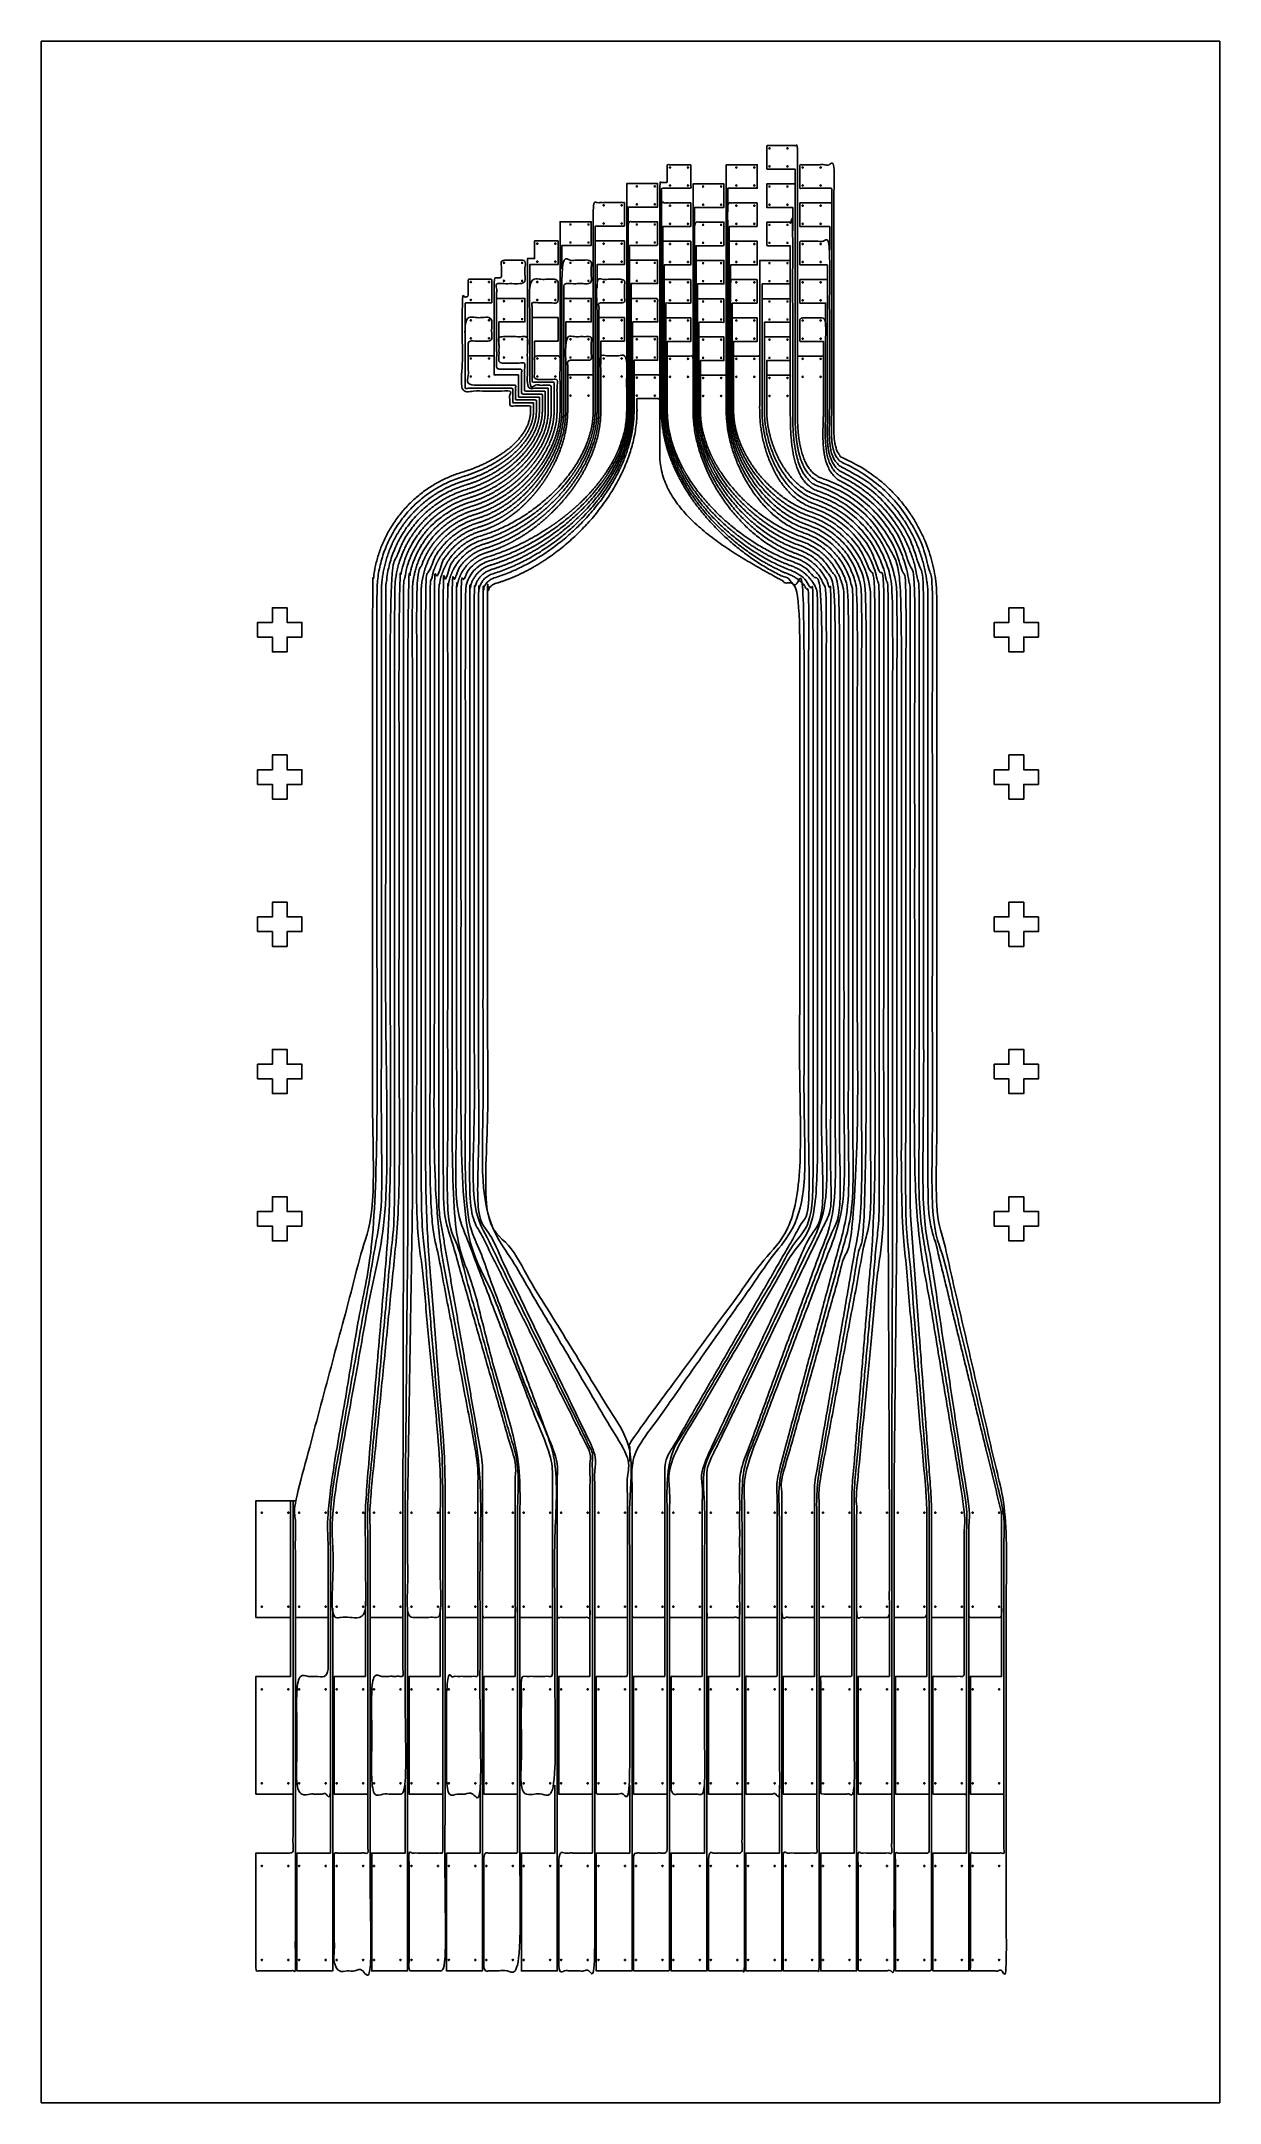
# Model space of a CAD drawing. Header units: millimetres. Extents: x 12 to 52, y 9.8 to 79.8.
import ezdxf

# ---------------------------------------------------------------- set-up
doc = ezdxf.new("R2010")
doc.units = ezdxf.units.MM
doc.layers.add('Electrode Sites', color=5, linetype='Continuous')

# ---------------------------------------------------------------- blocks, each defined once
blk = doc.blocks.new('*U1')
at = {"layer": 'Electrode Sites'}
blk.add_lwpolyline([(-0.75, -0.25), (-0.75, 0.25), (-0.25, 0.25), (-0.25, 0.75), (0.25, 0.75), (0.25, 0.25), (0.75, 0.25), (0.75, -0.25), (0.25, -0.25), (0.25, -0.75), (-0.25, -0.75), (-0.25, -0.25)], close=True, dxfattribs=at)
blk = doc.blocks.new('*U2')
at = {"layer": 'Electrode Sites', "color": 0, "linetype": 'ByBlock', "lineweight": -2}
for p in [(0, 20), (25, 20), (0, 15), (25, 15), (0, 10), (25, 10), (0, 5), (25, 5), (0, 0), (25, 0)]:
    blk.add_blockref('*U1', p, dxfattribs=at)
blk = doc.blocks.new('*U3')
at = {"layer": 'Electrode Sites'}
for centre in [(-0.3062, 0.3062), (0.3062, 0.3062), (-0.3062, -0.3062), (0.3062, -0.3062)]:
    blk.add_circle(centre, 0.02, dxfattribs=at)
blk = doc.blocks.new('*U4')
at = {"layer": 'Electrode Sites', "color": 0, "linetype": 'ByBlock', "lineweight": -2}
for p in [(11.727, 7.8), (7.223, 6.511), (9.476, 6.5), (11.727, 6.5), (4.971, 5.211), (7.223, 5.211), (9.476, 5.2), (11.727, 5.2), (2.719, 3.911), (4.971, 3.911), (7.223, 3.911), (9.476, 3.9), (11.727, 3.9), (2.719, 2.611), (4.971, 2.611), (7.223, 2.611), (9.476, 2.6), (11.727, 2.6), (2.719, 1.311), (4.971, 1.311), (7.223, 1.311), (9.476, 1.3), (11.727, 1.3), (4.971, 0.011), (7.223, 0.011), (9.476, 0), (11.727, 0)]:
    blk.add_blockref('*U3', p, dxfattribs=at)
blk = doc.blocks.new('*U5')
at = {"layer": 'Electrode Sites'}
for centre in [(-0.3062, 0.3062), (0.3062, 0.3062), (-0.3062, -0.3062), (0.3062, -0.3062)]:
    blk.add_circle(centre, 0.02, dxfattribs=at)
blk = doc.blocks.new('*U6')
at = {"layer": 'Electrode Sites', "color": 0, "linetype": 'ByBlock', "lineweight": -2}
for p in [(7.224, 6.5), (9.476, 6.5), (11.727, 6.5), (4.971, 5.211), (7.224, 5.2), (9.476, 5.2), (11.727, 5.2), (2.719, 3.911), (4.971, 3.911), (7.224, 3.9), (9.476, 3.9), (11.727, 3.9), (0.467, 2.611), (2.719, 2.611), (4.971, 2.611), (7.224, 2.6), (9.476, 2.6), (11.727, 2.6), (0.467, 1.311), (4.971, 1.311), (7.224, 1.3), (9.476, 1.3), (11.727, 1.3), (0.467, 0.011), (2.719, 0.011), (4.971, 0.011), (7.224, 0), (9.476, 0), (11.727, 0)]:
    blk.add_blockref('*U5', p, dxfattribs=at)
blk = doc.blocks.new('*U13')
at = {"layer": 'Electrode Sites'}
for centre in [(-0.45, 1.56), (0.45, 1.56), (-0.45, -1.634), (0.45, -1.634)]:
    blk.add_circle(centre, 0.02, dxfattribs=at)
blk = doc.blocks.new('*U14')
at = {"layer": 'Electrode Sites', "color": 0, "linetype": 'ByBlock', "lineweight": -2}
for p in [(0, 0), (1.27, 0), (2.54, 0), (3.81, 0), (5.08, 0), (6.35, 0), (7.62, 0), (8.89, 0), (10.16, 0), (11.43, 0), (12.7, 0), (13.97, 0), (15.24, 0), (16.51, 0), (17.78, 0), (19.05, 0), (20.32, 0), (21.59, 0), (22.86, 0), (24.13, 0), (0, -6), (1.27, -6), (2.54, -6), (3.81, -6), (5.08, -6), (6.35, -6), (7.62, -6), (8.89, -6), (10.16, -6), (11.43, -6), (12.7, -6), (13.97, -6), (15.24, -6), (16.51, -6), (17.78, -6), (19.05, -6), (20.32, -6), (21.59, -6), (22.86, -6), (24.13, -6), (0, -12), (1.27, -12), (2.54, -12), (3.81, -12), (5.08, -12), (6.35, -12), (7.62, -12), (8.89, -12), (10.16, -12), (11.43, -12), (12.7, -12), (13.97, -12), (15.24, -12), (16.51, -12), (17.78, -12), (19.05, -12), (20.32, -12), (21.59, -12), (22.86, -12), (24.13, -12)]:
    blk.add_blockref('*U13', p, dxfattribs=at)

msp = doc.modelspace()

# ---------------------------------------------------------------- linework, layer by layer
at = {"layer": 'Electrode Sites'}
for p, q in [((37.377, 71.059), (37.377, 71.559)), ((37.377, 69.563), (37.377, 70.39)), ((37.377, 68.359), (37.377, 68.996)), ((32.008, 26.281), (32.008, 26.281)), ((31.928, 20.281), (31.928, 20.581))]:
    msp.add_line(p, q, dxfattribs=at)
for points in [[(11.953, 9.801), (11.953, 79.801), (51.953, 79.801), (51.953, 9.801)], [(19.238, 30.243), (19.238, 30.243)]]:
    msp.add_lwpolyline(points, close=True, dxfattribs=at)
for points in [[(35.202, 67.258), (35.202, 75.609), (36.252, 75.609), (36.252, 74.809), (35.252, 74.809), (35.252, 74.309), (35.252, 74.009)], [(31.873, 73.37), (31.873, 73.67), (31.873, 74.17), (32.873, 74.17), (32.873, 74.97), (31.823, 74.97), (31.823, 69.12), (31.823, 68.82)], [(34.126, 73.359), (34.126, 73.659), (34.126, 74.159), (35.126, 74.159), (35.126, 74.959), (34.076, 74.959), (34.076, 68.709)], [(37.457, 73.359), (37.457, 73.659), (37.457, 74.157), (36.577, 74.159), (36.577, 74.959), (37.537, 74.959), (37.537, 74.659)], [(38.783, 74.009), (38.783, 74.309), (37.703, 74.309), (37.703, 73.509), (38.713, 73.509), (38.713, 73.009), (38.713, 72.709)], [(29.561, 68.82), (29.561, 69.12), (29.561, 73.67), (30.621, 73.67), (30.621, 72.87), (29.626, 72.87), (29.626, 72.37), (29.626, 72.07)], [(28.455, 69.27), (28.455, 69.77), (28.455, 72.42), (28.695, 72.42), (28.695, 73.02), (29.495, 73.02), (29.495, 72.22), (28.535, 72.22), (28.535, 71.72), (28.535, 71.42)], [(30.752, 72.72), (30.752, 73.02), (31.747, 73.02), (31.747, 72.22), (30.817, 72.22), (30.817, 71.72), (30.817, 71.42)], [(33.05, 72.709), (33.05, 73.009), (34, 73.009), (34, 72.209), (33.1, 72.209), (33.1, 71.709), (33.1, 71.409)], [(35.302, 72.709), (35.302, 73.009), (36.252, 73.009), (36.252, 72.209), (35.352, 72.209), (35.352, 71.709), (35.352, 71.409)], [(31.923, 72.07), (31.923, 72.37), (32.873, 72.37), (32.873, 71.57), (31.973, 71.57), (31.973, 71.07), (31.973, 70.77)], [(34.226, 70.759), (34.226, 71.059), (34.226, 71.559), (35.126, 71.559), (35.126, 72.359), (34.176, 72.359), (34.176, 72.059)], [(36.417, 70.759), (36.417, 71.059), (36.417, 71.559), (37.377, 71.559), (37.377, 72.359), (36.337, 72.359), (36.337, 69.109), (36.337, 68.809)], [(38.643, 71.409), (38.643, 71.709), (37.703, 71.709), (37.703, 70.909), (38.573, 70.909), (38.573, 70.409), (38.573, 70.109)], [(27.489, 69.47), (27.489, 69.77), (27.489, 70.27), (28.369, 70.27), (28.369, 71.07), (27.409, 71.07), (27.409, 70.77)], [(29.691, 70.77), (29.691, 71.07), (30.621, 71.07), (30.621, 70.27), (29.756, 70.27), (29.756, 69.77), (29.756, 69.47)], [(28.695, 68.82), (28.695, 69.12), (28.695, 69.62), (29.495, 69.62), (29.495, 70.42), (28.615, 70.42), (28.615, 70.12)], [(30.882, 70.12), (30.882, 70.42), (31.747, 70.42), (31.747, 69.62), (30.947, 69.62), (30.947, 69.12), (30.947, 68.82)], [(33.2, 68.809), (33.2, 69.109), (33.2, 69.609), (34, 69.609), (34, 70.409), (33.15, 70.409), (33.15, 70.109)], [(35.402, 70.109), (35.402, 70.409), (36.252, 70.409), (36.252, 69.609), (35.452, 69.609), (35.452, 69.109), (35.452, 68.809)], [(32.023, 69.47), (32.023, 69.77), (32.873, 69.77), (32.873, 68.97), (32.073, 68.97), (32.073, 68.47), (32.073, 68.17)], [(34.276, 69.459), (34.276, 69.759), (35.126, 69.759), (35.126, 68.959), (34.326, 68.959), (34.326, 68.459), (34.326, 68.159)], [(36.497, 69.459), (36.497, 69.759), (37.377, 69.759), (37.377, 68.959), (36.577, 68.959), (36.577, 68.459), (36.577, 68.159)], [(26.443, 68.82), (26.443, 69.12), (27.329, 69.12), (27.329, 68.81)], [(38.503, 68.809), (38.503, 69.109), (37.617, 69.109), (37.617, 68.809)], [(29.821, 68.17), (29.821, 68.47), (30.687, 68.47), (30.687, 68.17)], [(20.578, 30.243), (19.238, 30.243), (19.238, 26.281), (20.418, 26.281), (20.418, 30.243)], [(20.578, 26.831), (20.578, 26.281), (21.688, 26.281), (21.688, 26.831)], [(23.038, 20.831), (23.038, 20.281), (21.898, 20.281), (21.898, 24.281), (22.958, 24.281), (22.958, 26.281), (22.958, 26.831)], [(20.498, 20.581), (20.498, 20.281), (19.238, 20.281), (19.238, 24.281), (20.418, 24.281), (20.418, 26.281), (20.418, 26.581)], [(21.848, 26.581), (21.848, 26.281), (21.848, 14.281), (20.628, 14.281), (20.628, 18.281), (21.768, 18.281), (21.768, 20.281), (21.768, 20.581)], [(23.118, 26.581), (23.118, 26.281), (24.228, 26.281), (24.228, 26.581)], [(24.388, 26.581), (24.388, 26.281), (24.388, 14.281), (23.168, 14.281), (23.168, 18.281), (24.308, 18.281), (24.308, 20.281), (24.308, 20.581)], [(25.578, 20.581), (25.578, 20.281), (24.438, 20.281), (24.438, 24.281), (25.498, 24.281), (25.498, 26.281), (25.498, 26.581)], [(25.658, 26.581), (25.658, 26.281), (26.768, 26.281), (26.768, 26.581)], [(26.928, 26.581), (26.928, 26.281), (26.928, 14.281), (25.708, 14.281), (25.708, 18.281), (26.848, 18.281), (26.848, 20.281), (26.848, 20.581)], [(28.118, 20.581), (28.118, 20.281), (26.978, 20.281), (26.978, 24.281), (28.038, 24.281), (28.038, 26.281), (28.038, 26.581)], [(28.198, 26.581), (28.198, 26.281), (29.308, 26.281), (29.308, 26.581)], [(29.468, 26.581), (29.468, 26.281), (29.468, 14.281), (28.248, 14.281), (28.248, 18.281), (29.388, 18.281), (29.388, 20.281), (29.388, 20.581)], [(30.658, 20.581), (30.658, 20.281), (29.518, 20.281), (29.518, 24.281), (30.578, 24.281), (30.578, 26.281), (30.578, 26.581)], [(30.738, 26.581), (30.738, 26.281), (31.848, 26.281), (31.848, 26.581)], [(32.008, 26.581), (32.008, 26.281), (32.008, 14.281), (30.788, 14.281), (30.788, 18.281), (31.928, 18.281), (31.928, 20.281), (31.928, 20.581)], [(33.198, 20.581), (33.198, 20.281), (32.058, 20.281), (32.058, 24.281), (33.118, 24.281), (33.118, 26.281), (33.118, 26.581)], [(33.278, 26.581), (33.278, 26.281), (34.388, 26.281), (34.388, 26.581)], [(34.548, 26.581), (34.548, 26.281), (34.548, 14.281), (33.328, 14.281), (33.328, 18.281), (34.468, 18.281), (34.468, 20.281), (34.468, 20.581)], [(35.738, 20.581), (35.738, 20.281), (34.598, 20.281), (34.598, 24.281), (35.658, 24.281), (35.658, 26.281), (35.658, 26.581)], [(35.818, 26.581), (35.818, 26.281), (36.928, 26.281), (36.928, 26.581)], [(37.008, 20.581), (37.008, 20.281), (37.008, 18.281), (35.868, 18.281), (35.868, 14.281), (37.088, 14.281), (37.088, 26.281), (37.088, 26.581)], [(38.278, 20.581), (38.278, 20.281), (37.138, 20.281), (37.138, 24.281), (38.198, 24.281), (38.198, 26.281), (38.198, 26.581)], [(39.468, 26.581), (39.468, 26.281), (38.358, 26.281), (38.358, 26.581)], [(39.548, 20.581), (39.548, 20.281), (39.548, 18.281), (38.408, 18.281), (38.408, 14.281), (39.628, 14.281), (39.628, 26.281), (39.628, 26.581)], [(40.818, 20.581), (40.818, 20.281), (39.678, 20.281), (39.678, 24.281), (40.738, 24.281), (40.738, 26.281), (40.738, 26.581)], [(42.088, 20.581), (42.088, 20.281), (40.948, 20.281), (40.948, 24.281), (42.008, 24.281), (42.008, 26.281), (42.008, 26.581)], [(43.278, 26.581), (43.278, 26.281), (42.168, 26.281), (42.168, 26.581)], [(43.358, 20.581), (43.358, 20.281), (43.358, 18.281), (42.218, 18.281), (42.218, 14.281), (43.438, 14.281), (43.438, 26.281), (43.438, 26.581)], [(44.548, 26.581), (44.548, 26.281), (44.548, 24.281), (43.488, 24.281), (43.488, 20.281), (44.628, 20.281), (44.628, 20.581)]]:
    msp.add_lwpolyline(points, dxfattribs=at)
for points, weights, knots in [([(33, 74.009), (33, 74.109), (33, 74.209), (33, 74.309), (33, 74.475), (33, 74.642), (33, 74.809), (33.333, 74.809), (33.667, 74.809), (34, 74.809), (34, 75.075), (34, 75.342), (34, 75.609), (33.733, 75.609), (33.467, 75.609), (33.2, 75.609), (33.2, 75.409), (33.2, 75.209), (33.2, 75.009), (33.117, 75.009), (33.033, 75.009), (32.95, 75.009), (32.949, 72.829), (32.947, 70.65), (32.946, 68.47), (32.946, 67.567), (32.946, 66.664), (32.946, 65.762), (32.946, 63.722), (35.457, 62.387), (37.247, 61.408), (37.408, 61.319), (37.559, 61.215), (37.698, 61.095), (37.698, 54.086), (37.698, 47.077), (37.698, 40.067), (35.775, 37.451), (33.851, 34.835), (31.928, 32.219), (31.928, 32.003), (31.928, 31.788), (31.928, 31.572)], [1, 1, 1, 1, 1, 1, 1, 1, 1, 1, 1, 1, 1, 1, 1, 1, 1, 1, 1, 1, 1, 1, 1, 1, 1, 1, 1, 1, 1, 1, 1, 0.996304468687, 0.996304468687, 1, 1, 1, 1, 1, 1, 1, 1, 1, 1], [0, 0, 0, 0, 1, 1, 1, 2, 2, 2, 3, 3, 3, 4, 4, 4, 5, 5, 5, 6, 6, 6, 7, 7, 7, 8, 8, 8, 9, 9, 9, 15.120328, 15.120328, 15.120328, 15.331011, 15.331011, 15.331011, 16.331011, 16.331011, 16.331011, 17.331011, 17.331011, 17.331011, 18.331011, 18.331011, 18.331011, 18.331011]), ([(37.537, 67.258), (37.537, 69.825), (37.537, 72.392), (37.537, 74.959), (37.537, 75.126), (37.537, 75.294), (37.537, 75.462), (37.217, 75.461), (36.897, 75.46), (36.577, 75.459), (36.577, 75.725), (36.577, 75.992), (36.577, 76.259), (36.924, 76.259), (37.271, 76.259), (37.617, 76.259), (37.617, 73.875), (37.617, 71.492), (37.617, 69.109), (37.617, 68.492), (37.617, 67.875), (37.617, 67.258), (37.617, 66.439), (37.692, 65.214), (38.468, 64.953), (40.202, 64.369), (41.321, 62.921), (41.448, 61.095), (41.448, 54.086), (41.448, 47.077), (41.448, 40.067), (41.688, 36.785), (41.928, 33.503), (42.168, 30.22), (42.168, 28.907), (42.168, 27.594), (42.168, 26.281), (42.168, 22.281), (42.168, 18.281), (42.168, 14.281), (41.761, 14.281), (41.354, 14.281), (40.948, 14.281), (40.948, 15.614), (40.948, 16.947), (40.948, 18.281), (41.328, 18.281), (41.708, 18.281), (42.088, 18.281), (42.088, 18.947), (42.088, 19.614), (42.088, 20.281), (42.088, 23.594), (42.088, 26.907), (42.088, 30.22), (41.825, 33.503), (41.561, 36.785), (41.298, 40.067), (41.298, 47.077), (41.298, 54.086), (41.298, 61.095), (41.171, 62.854), (40.091, 64.248), (38.42, 64.811), (37.598, 65.087), (37.537, 66.391), (37.537, 67.258)], [1, 1, 1, 1, 1, 1, 1, 1, 1, 1, 1, 1, 1, 1, 1, 1, 1, 1, 1, 1, 1, 1, 1, 1, 1, 0.887960952978, 0.887960952978, 1, 1, 1, 1, 1, 1, 1, 1, 1, 1, 1, 1, 1, 1, 1, 1, 1, 1, 1, 1, 1, 1, 1, 1, 1, 1, 1, 1, 1, 1, 1, 1, 1, 1, 0.888469739995, 0.888469739995, 1, 1, 1, 1], [0, 0, 0, 0, 1, 1, 1, 2, 2, 2, 3, 3, 3, 4, 4, 4, 5, 5, 5, 6, 6, 6, 7, 7, 7, 9.457154, 9.457154, 9.457154, 10.633551, 10.633551, 10.633551, 11.633551, 11.633551, 11.633551, 12.633551, 12.633551, 12.633551, 13.633551, 13.633551, 13.633551, 14.633551, 14.633551, 14.633551, 15.633551, 15.633551, 15.633551, 16.633551, 16.633551, 16.633551, 17.633551, 17.633551, 17.633551, 18.633551, 18.633551, 18.633551, 19.633551, 19.633551, 19.633551, 20.633551, 20.633551, 20.633551, 21.633551, 21.633551, 21.633551, 22.807195, 22.807195, 22.807195, 25.408913, 25.408913, 25.408913, 25.408913]), ([(38.783, 67.258), (38.783, 69.608), (38.783, 71.958), (38.783, 74.309), (38.783, 74.475), (38.783, 74.642), (38.783, 74.809), (38.423, 74.809), (38.063, 74.809), (37.703, 74.809), (37.703, 75.075), (37.703, 75.342), (37.703, 75.609), (38.086, 75.609), (38.47, 75.609), (38.853, 75.609), (38.853, 72.825), (38.853, 70.042), (38.853, 67.258), (38.853, 66.714), (38.791, 65.868), (39.153, 65.654), (41.048, 64.841), (42.231, 63.153), (42.348, 61.095), (42.348, 54.086), (42.348, 47.077), (42.348, 40.067), (43.135, 36.655), (43.921, 33.243), (44.708, 29.831), (44.708, 24.648), (44.708, 19.464), (44.708, 14.281), (44.301, 14.281), (43.894, 14.281), (43.488, 14.281), (43.488, 15.614), (43.488, 16.947), (43.488, 18.281), (43.868, 18.281), (44.248, 18.281), (44.628, 18.281), (44.628, 18.947), (44.628, 19.614), (44.628, 20.281), (44.628, 23.464), (44.628, 26.648), (44.628, 29.831), (43.818, 33.243), (43.008, 36.655), (42.198, 40.067), (42.198, 47.077), (42.198, 54.086), (42.198, 61.095), (42.082, 63.066), (40.958, 64.689), (39.153, 65.49), (38.667, 65.734), (38.783, 66.656), (38.783, 67.258)], [1, 1, 1, 1, 1, 1, 1, 1, 1, 1, 1, 1, 1, 1, 1, 1, 1, 1, 1, 1, 1, 1, 0.900144577194, 0.900144577194, 1, 1, 1, 1, 1, 1, 1, 1, 1, 1, 1, 1, 1, 1, 1, 1, 1, 1, 1, 1, 1, 1, 1, 1, 1, 1, 1, 1, 1, 1, 1, 0.902650109073, 0.902650109073, 1, 1, 1, 1], [0, 0, 0, 0, 1, 1, 1, 2, 2, 2, 3, 3, 3, 4, 4, 4, 5, 5, 5, 6, 6, 6, 7.631954, 7.631954, 7.631954, 8.740752, 8.740752, 8.740752, 9.740752, 9.740752, 9.740752, 10.740752, 10.740752, 10.740752, 11.740752, 11.740752, 11.740752, 12.740752, 12.740752, 12.740752, 13.740752, 13.740752, 13.740752, 14.740752, 14.740752, 14.740752, 15.740752, 15.740752, 15.740752, 16.740752, 16.740752, 16.740752, 17.740752, 17.740752, 17.740752, 18.740752, 18.740752, 18.740752, 19.835189, 19.835189, 19.835189, 21.641358, 21.641358, 21.641358, 21.641358]), ([(30.752, 67.258), (30.752, 65.322), (28.8, 63.427), (26.945, 62.873), (26.141, 62.633), (25.628, 61.97), (25.598, 61.132), (25.598, 54.11), (25.598, 47.089), (25.598, 40.067), (26.411, 37.231), (27.225, 34.395), (28.038, 31.559), (28.038, 29.8), (28.038, 28.04), (28.038, 26.281), (27.668, 26.281), (27.298, 26.281), (26.928, 26.281), (26.928, 28.04), (26.928, 29.8), (26.928, 31.559), (26.435, 34.395), (25.941, 37.231), (25.448, 40.067), (25.448, 47.089), (25.448, 54.11), (25.448, 61.132), (25.478, 62.039), (26.032, 62.758), (26.902, 63.017), (28.718, 63.559), (30.687, 65.363), (30.687, 67.258), (30.687, 67.662), (30.687, 68.066), (30.687, 68.47), (30.687, 70.42), (30.687, 72.37), (30.687, 74.32), (31.04, 74.32), (31.394, 74.32), (31.747, 74.32), (31.747, 74.053), (31.747, 73.787), (31.747, 73.52), (31.415, 73.52), (31.084, 73.52), (30.752, 73.52), (30.752, 73.353), (30.752, 73.187), (30.752, 73.02), (30.752, 71.099), (30.752, 69.179), (30.752, 67.258)], [1, 1, 1, 1, 0.874940276785, 0.874940276785, 1, 1, 1, 1, 1, 1, 1, 1, 1, 1, 1, 1, 1, 1, 1, 1, 1, 1, 1, 1, 1, 1, 0.874398466563, 0.874398466563, 1, 1, 1, 1, 1, 1, 1, 1, 1, 1, 1, 1, 1, 1, 1, 1, 1, 1, 1, 1, 1, 1, 1, 1, 1], [0, 0, 0, 0, 5.80678, 5.80678, 5.80678, 7.051825, 7.051825, 7.051825, 8.051825, 8.051825, 8.051825, 9.051825, 9.051825, 9.051825, 10.051825, 10.051825, 10.051825, 11.051825, 11.051825, 11.051825, 12.051825, 12.051825, 12.051825, 13.051825, 13.051825, 13.051825, 14.051825, 14.051825, 14.051825, 15.299654, 15.299654, 15.299654, 20.983905, 20.983905, 20.983905, 21.983905, 21.983905, 21.983905, 22.983905, 22.983905, 22.983905, 23.983905, 23.983905, 23.983905, 24.983905, 24.983905, 24.983905, 25.983905, 25.983905, 25.983905, 26.983905, 26.983905, 26.983905, 27.983905, 27.983905, 27.983905, 27.983905]), ([(33, 67.258), (33, 69.608), (33, 71.958), (33, 74.309), (33.333, 74.309), (33.667, 74.309), (34, 74.309), (34, 74.042), (34, 73.775), (34, 73.509), (33.683, 73.509), (33.367, 73.509), (33.05, 73.509), (33.05, 73.342), (33.05, 73.175), (33.05, 73.009), (33.05, 71.092), (33.05, 69.175), (33.05, 67.258), (33.05, 64.91), (35.181, 62.563), (37.359, 61.686), (37.641, 61.572), (37.863, 61.367), (37.998, 61.095), (37.998, 54.086), (37.998, 47.077), (37.998, 40.067), (36.371, 37.239), (34.745, 34.411), (33.118, 31.583), (33.118, 29.815), (33.118, 28.048), (33.118, 26.281), (32.748, 26.281), (32.378, 26.281), (32.008, 26.281), (32.008, 28.111), (32.008, 29.942), (32.008, 31.772), (33.955, 34.537), (35.901, 37.302), (37.848, 40.067), (37.848, 47.077), (37.848, 54.086), (37.848, 61.095), (37.711, 61.295), (37.525, 61.449), (37.303, 61.547), (35.12, 62.503), (33, 64.874), (33, 67.258)], [1, 1, 1, 1, 1, 1, 1, 1, 1, 1, 1, 1, 1, 1, 1, 1, 1, 1, 1, 1, 1, 1, 0.956497981401, 0.956497981401, 1, 1, 1, 1, 1, 1, 1, 1, 1, 1, 1, 1, 1, 1, 1, 1, 1, 1, 1, 1, 1, 1, 0.974222192813, 0.974222192813, 1, 1, 1, 1], [0, 0, 0, 0, 1, 1, 1, 2, 2, 2, 3, 3, 3, 4, 4, 4, 5, 5, 5, 6, 6, 6, 13.044096, 13.044096, 13.044096, 13.770596, 13.770596, 13.770596, 14.770596, 14.770596, 14.770596, 15.770596, 15.770596, 15.770596, 16.770596, 16.770596, 16.770596, 17.770596, 17.770596, 17.770596, 18.770596, 18.770596, 18.770596, 19.770596, 19.770596, 19.770596, 20.770596, 20.770596, 20.770596, 21.328581, 21.328581, 21.328581, 28.479599, 28.479599, 28.479599, 28.479599]), ([(35.252, 67.258), (35.252, 69.608), (35.252, 71.958), (35.252, 74.309), (35.585, 74.309), (35.918, 74.309), (36.252, 74.309), (36.252, 74.042), (36.252, 73.775), (36.252, 73.509), (35.935, 73.509), (35.618, 73.509), (35.302, 73.509), (35.302, 73.342), (35.302, 73.175), (35.302, 73.009), (35.302, 71.092), (35.302, 69.175), (35.302, 67.258), (35.302, 65.697), (36.463, 63.891), (37.942, 63.389), (38.98, 63.037), (39.67, 62.184), (39.798, 61.095), (39.798, 54.086), (39.798, 47.077), (39.798, 40.067), (39.265, 36.98), (38.731, 33.892), (38.198, 30.804), (38.198, 29.296), (38.198, 27.789), (38.198, 26.281), (37.828, 26.281), (37.458, 26.281), (37.088, 26.281), (37.088, 27.853), (37.088, 29.426), (37.088, 30.999), (37.941, 34.022), (38.795, 37.045), (39.648, 40.067), (39.648, 47.077), (39.648, 54.086), (39.648, 61.095), (39.52, 62.117), (38.869, 62.915), (37.894, 63.247), (36.378, 63.762), (35.252, 65.657), (35.252, 67.258)], [1, 1, 1, 1, 1, 1, 1, 1, 1, 1, 1, 1, 1, 1, 1, 1, 1, 1, 1, 1, 1, 1, 0.897049094825, 0.897049094825, 1, 1, 1, 1, 1, 1, 1, 1, 1, 1, 1, 1, 1, 1, 1, 1, 1, 1, 1, 1, 1, 1, 0.89853362792, 0.89853362792, 1, 1, 1, 1], [0, 0, 0, 0, 1, 1, 1, 2, 2, 2, 3, 3, 3, 4, 4, 4, 5, 5, 5, 6, 6, 6, 10.683835, 10.683835, 10.683835, 11.81015, 11.81015, 11.81015, 12.81015, 12.81015, 12.81015, 13.81015, 13.81015, 13.81015, 14.81015, 14.81015, 14.81015, 15.81015, 15.81015, 15.81015, 16.81015, 16.81015, 16.81015, 17.81015, 17.81015, 17.81015, 18.81015, 18.81015, 18.81015, 19.928095, 19.928095, 19.928095, 24.731201, 24.731201, 24.731201, 24.731201]), ([(31.873, 67.258), (31.873, 64.942), (29.378, 62.819), (27.159, 62.155), (26.685, 62.013), (26.378, 61.625), (26.348, 61.132), (26.348, 54.11), (26.348, 47.089), (26.348, 40.067), (27.388, 37.231), (28.428, 34.395), (29.468, 31.559), (29.468, 29.8), (29.468, 28.04), (29.468, 26.281), (29.838, 26.281), (30.208, 26.281), (30.578, 26.281), (30.578, 28.15), (30.578, 30.019), (30.578, 31.888), (29.218, 34.615), (27.858, 37.341), (26.498, 40.067), (26.498, 47.089), (26.498, 54.11), (26.498, 61.132), (26.528, 61.556), (26.794, 61.889), (27.202, 62.011), (29.456, 62.687), (31.923, 64.905), (31.923, 67.258), (31.923, 68.962), (31.923, 70.666), (31.923, 72.37), (31.923, 72.537), (31.923, 72.703), (31.923, 72.87), (32.239, 72.87), (32.556, 72.87), (32.873, 72.87), (32.873, 73.137), (32.873, 73.403), (32.873, 73.67), (32.539, 73.67), (32.206, 73.67), (31.873, 73.67), (31.873, 71.533), (31.873, 69.395), (31.873, 67.258)], [1, 1, 1, 1, 0.879946308131, 0.879946308131, 1, 1, 1, 1, 1, 1, 1, 1, 1, 1, 1, 1, 1, 1, 1, 1, 1, 1, 1, 1, 1, 1, 0.881935425848, 0.881935425848, 1, 1, 1, 1, 1, 1, 1, 1, 1, 1, 1, 1, 1, 1, 1, 1, 1, 1, 1, 1, 1, 1], [0, 0, 0, 0, 6.947129, 6.947129, 6.947129, 8.166181, 8.166181, 8.166181, 9.166181, 9.166181, 9.166181, 10.166181, 10.166181, 10.166181, 11.166181, 11.166181, 11.166181, 12.166181, 12.166181, 12.166181, 13.166181, 13.166181, 13.166181, 14.166181, 14.166181, 14.166181, 15.166181, 15.166181, 15.166181, 16.37477, 16.37477, 16.37477, 23.432944, 23.432944, 23.432944, 24.432944, 24.432944, 24.432944, 25.432944, 25.432944, 25.432944, 26.432944, 26.432944, 26.432944, 27.432944, 27.432944, 27.432944, 28.432944, 28.432944, 28.432944, 29.432944, 29.432944, 29.432944, 29.432944]), ([(34.176, 67.258), (34.176, 65.303), (35.807, 63.177), (37.654, 62.536), (38.313, 62.307), (38.768, 61.78), (38.898, 61.095), (38.898, 54.086), (38.898, 47.077), (38.898, 40.067), (37.818, 37.109), (36.738, 34.151), (35.658, 31.193), (35.658, 29.556), (35.658, 27.918), (35.658, 26.281), (35.288, 26.281), (34.918, 26.281), (34.548, 26.281), (34.548, 27.983), (34.548, 29.686), (34.548, 31.388), (35.948, 34.281), (37.348, 37.174), (38.748, 40.067), (38.748, 47.077), (38.748, 54.086), (38.748, 61.095), (38.618, 61.712), (38.201, 62.186), (37.605, 62.394), (35.723, 63.051), (34.126, 65.265), (34.126, 67.258), (34.126, 69.392), (34.126, 71.525), (34.126, 73.659), (34.459, 73.659), (34.792, 73.659), (35.126, 73.659), (35.126, 73.392), (35.126, 73.125), (35.126, 72.859), (34.809, 72.859), (34.492, 72.859), (34.176, 72.859), (34.176, 72.692), (34.176, 72.525), (34.176, 72.359), (34.176, 70.658), (34.176, 68.958), (34.176, 67.258)], [1, 1, 1, 1, 0.910351266387, 0.910351266387, 1, 1, 1, 1, 1, 1, 1, 1, 1, 1, 1, 1, 1, 1, 1, 1, 1, 1, 1, 1, 1, 1, 0.914023769261, 0.914023769261, 1, 1, 1, 1, 1, 1, 1, 1, 1, 1, 1, 1, 1, 1, 1, 1, 1, 1, 1, 1, 1, 1], [0, 0, 0, 0, 5.86492, 5.86492, 5.86492, 6.91411, 6.91411, 6.91411, 7.91411, 7.91411, 7.91411, 8.91411, 8.91411, 8.91411, 9.91411, 9.91411, 9.91411, 10.91411, 10.91411, 10.91411, 11.91411, 11.91411, 11.91411, 12.91411, 12.91411, 12.91411, 13.91411, 13.91411, 13.91411, 14.941089, 14.941089, 14.941089, 20.92116, 20.92116, 20.92116, 21.92116, 21.92116, 21.92116, 22.92116, 22.92116, 22.92116, 23.92116, 23.92116, 23.92116, 24.92116, 24.92116, 24.92116, 25.92116, 25.92116, 25.92116, 26.92116, 26.92116, 26.92116, 26.92116]), ([(40.898, 26.581), (40.898, 26.481), (40.898, 26.381), (40.898, 26.281), (41.268, 26.281), (41.638, 26.281), (42.008, 26.281), (42.008, 27.594), (42.008, 28.907), (42.008, 30.22), (41.721, 33.503), (41.435, 36.785), (41.148, 40.067), (41.148, 47.077), (41.148, 54.086), (41.148, 61.095), (41.021, 62.787), (39.98, 64.127), (38.372, 64.668), (37.505, 64.961), (37.457, 66.343), (37.457, 67.258), (37.457, 69.392), (37.457, 71.525), (37.457, 73.659), (37.164, 73.659), (36.871, 73.659), (36.577, 73.659), (36.577, 73.392), (36.577, 73.125), (36.577, 72.859), (36.844, 72.859), (37.111, 72.859), (37.377, 72.859), (37.377, 72.692), (37.377, 72.525), (37.377, 72.359), (37.377, 71.059), (37.377, 69.759), (37.377, 68.459), (37.377, 68.359), (37.377, 68.259), (37.377, 68.159)], [1, 1, 1, 1, 1, 1, 1, 1, 1, 1, 1, 1, 1, 1, 1, 1, 0.889019219779, 0.889019219779, 1, 1, 1, 1, 1, 1, 1, 1, 1, 1, 1, 1, 1, 1, 1, 1, 1, 1, 1, 1, 1, 1, 1, 1, 1], [0, 0, 0, 0, 1, 1, 1, 2, 2, 2, 3, 3, 3, 4, 4, 4, 5, 5, 5, 6.170664, 6.170664, 6.170664, 8.917071, 8.917071, 8.917071, 9.917071, 9.917071, 9.917071, 10.917071, 10.917071, 10.917071, 11.917071, 11.917071, 11.917071, 12.917071, 12.917071, 12.917071, 13.917071, 13.917071, 13.917071, 14.917071, 14.917071, 14.917071, 15.917071, 15.917071, 15.917071, 15.917071]), ([(38.643, 67.258), (38.643, 68.742), (38.643, 70.225), (38.643, 71.709), (38.643, 71.875), (38.643, 72.042), (38.643, 72.209), (38.33, 72.209), (38.016, 72.209), (37.703, 72.209), (37.703, 72.475), (37.703, 72.742), (37.703, 73.009), (38.04, 73.009), (38.376, 73.009), (38.713, 73.009), (38.713, 71.092), (38.713, 69.175), (38.713, 67.258), (38.713, 66.597), (38.578, 65.602), (39.153, 65.325), (40.868, 64.537), (41.934, 62.979), (42.048, 61.095), (42.048, 54.086), (42.048, 47.077), (42.048, 40.067), (42.881, 36.655), (43.715, 33.243), (44.548, 29.831), (44.548, 28.648), (44.548, 27.464), (44.548, 26.281), (44.178, 26.281), (43.808, 26.281), (43.438, 26.281), (43.438, 27.529), (43.438, 28.777), (43.438, 30.026), (42.925, 33.373), (42.411, 36.72), (41.898, 40.067), (41.898, 47.077), (41.898, 54.086), (41.898, 61.095), (41.786, 62.892), (40.778, 64.384), (39.153, 65.16), (38.503, 65.47), (38.643, 66.538), (38.643, 67.258)], [1, 1, 1, 1, 1, 1, 1, 1, 1, 1, 1, 1, 1, 1, 1, 1, 1, 1, 1, 1, 1, 1, 0.905288518368, 0.905288518368, 1, 1, 1, 1, 1, 1, 1, 1, 1, 1, 1, 1, 1, 1, 1, 1, 1, 1, 1, 1, 1, 1, 0.908070324321, 0.908070324321, 1, 1, 1, 1], [0, 0, 0, 0, 1, 1, 1, 2, 2, 2, 3, 3, 3, 4, 4, 4, 5, 5, 5, 6, 6, 6, 7.981941, 7.981941, 7.981941, 9.061069, 9.061069, 9.061069, 10.061069, 10.061069, 10.061069, 11.061069, 11.061069, 11.061069, 12.061069, 12.061069, 12.061069, 13.061069, 13.061069, 13.061069, 14.061069, 14.061069, 14.061069, 15.061069, 15.061069, 15.061069, 16.061069, 16.061069, 16.061069, 17.123842, 17.123842, 17.123842, 19.283095, 19.283095, 19.283095, 19.283095]), ([(26.388, 64.742), (27.515, 65.078), (28.861, 66.082), (28.861, 67.258), (28.861, 67.412), (28.861, 67.566), (28.861, 67.72), (28.626, 67.72), (28.39, 67.72), (28.155, 67.72), (28.155, 67.97), (28.155, 68.22), (28.155, 68.47), (27.88, 68.47), (27.605, 68.47), (27.329, 68.47), (27.329, 68.687), (27.329, 68.903), (27.329, 69.12), (27.329, 70.003), (27.329, 70.887), (27.329, 71.77), (27.409, 71.77), (27.489, 71.77), (27.569, 71.77), (27.569, 71.97), (27.569, 72.17), (27.569, 72.37), (27.836, 72.37), (28.103, 72.37), (28.369, 72.37), (28.369, 72.103), (28.369, 71.837), (28.369, 71.57), (28.049, 71.57), (27.729, 71.57), (27.409, 71.57), (27.409, 71.403), (27.409, 71.237), (27.409, 71.07), (27.409, 70.27), (27.409, 69.47), (27.409, 68.67), (27.691, 68.67), (27.973, 68.67), (28.255, 68.67), (28.255, 68.387), (28.255, 68.103), (28.255, 67.82), (28.49, 67.82), (28.726, 67.82), (28.961, 67.82), (28.961, 67.633), (28.961, 67.445), (28.961, 67.258), (28.961, 66.034), (27.603, 64.948), (26.431, 64.598), (24.835, 64.122), (23.828, 62.796), (23.798, 61.132), (23.798, 54.11), (23.798, 47.089), (23.798, 40.067), (23.518, 36.793), (23.238, 33.518), (22.958, 30.243), (22.958, 28.922), (22.958, 27.601), (22.958, 26.281), (22.588, 26.281), (22.218, 26.281), (21.848, 26.281), (21.848, 27.601), (21.848, 28.922), (21.848, 30.243), (22.448, 33.518), (23.048, 36.793), (23.648, 40.067), (23.648, 47.089), (23.648, 54.11), (23.648, 61.132), (23.678, 62.865), (24.726, 64.247), (26.388, 64.742)], [1, 1, 1, 1, 1, 1, 1, 1, 1, 1, 1, 1, 1, 1, 1, 1, 1, 1, 1, 1, 1, 1, 1, 1, 1, 1, 1, 1, 1, 1, 1, 1, 1, 1, 1, 1, 1, 1, 1, 1, 1, 1, 1, 1, 1, 1, 1, 1, 1, 1, 1, 1, 1, 1, 1, 1, 1, 1, 0.871409646035, 0.871409646035, 1, 1, 1, 1, 1, 1, 1, 1, 1, 1, 1, 1, 1, 1, 1, 1, 1, 1, 1, 1, 1, 1, 0.871267994222, 0.871267994222, 1], [0, 0, 0, 0, 3.52811, 3.52811, 3.52811, 4.52811, 4.52811, 4.52811, 5.52811, 5.52811, 5.52811, 6.52811, 6.52811, 6.52811, 7.52811, 7.52811, 7.52811, 8.52811, 8.52811, 8.52811, 9.52811, 9.52811, 9.52811, 10.52811, 10.52811, 10.52811, 11.52811, 11.52811, 11.52811, 12.52811, 12.52811, 12.52811, 13.52811, 13.52811, 13.52811, 14.52811, 14.52811, 14.52811, 15.52811, 15.52811, 15.52811, 16.52811, 16.52811, 16.52811, 17.52811, 17.52811, 17.52811, 18.52811, 18.52811, 18.52811, 19.52811, 19.52811, 19.52811, 20.52811, 20.52811, 20.52811, 24.199277, 24.199277, 24.199277, 25.462373, 25.462373, 25.462373, 26.462373, 26.462373, 26.462373, 27.462373, 27.462373, 27.462373, 28.462373, 28.462373, 28.462373, 29.462373, 29.462373, 29.462373, 30.462373, 30.462373, 30.462373, 31.462373, 31.462373, 31.462373, 32.462373, 32.462373, 32.462373, 33.726189, 33.726189, 33.726189, 33.726189]), ([(26.773, 63.448), (25.706, 63.13), (25.028, 62.245), (24.998, 61.132), (24.998, 54.11), (24.998, 47.089), (24.998, 40.067), (25.218, 37.231), (25.438, 34.395), (25.658, 31.559), (25.658, 29.8), (25.658, 28.04), (25.658, 26.281), (25.658, 22.281), (25.658, 18.281), (25.658, 14.281), (25.251, 14.281), (24.844, 14.281), (24.438, 14.281), (24.438, 15.614), (24.438, 16.947), (24.438, 18.281), (24.818, 18.281), (25.198, 18.281), (25.578, 18.281), (25.578, 18.947), (25.578, 19.614), (25.578, 20.281), (25.578, 24.04), (25.578, 27.8), (25.578, 31.559), (25.335, 34.395), (25.091, 37.231), (24.848, 40.067), (24.848, 47.089), (24.848, 54.11), (24.848, 61.132), (24.878, 62.314), (25.597, 63.254), (26.731, 63.592), (28.223, 64.037), (29.626, 65.701), (29.626, 67.258), (29.626, 68.962), (29.626, 70.666), (29.626, 72.37), (29.958, 72.37), (30.289, 72.37), (30.621, 72.37), (30.621, 72.103), (30.621, 71.837), (30.621, 71.57), (30.311, 71.57), (30.001, 71.57), (29.691, 71.57), (29.691, 71.403), (29.691, 71.237), (29.691, 71.07), (29.691, 69.799), (29.691, 68.529), (29.691, 67.258), (29.691, 65.658), (28.306, 63.906), (26.773, 63.448)], [1, 0.873177558738, 0.873177558738, 1, 1, 1, 1, 1, 1, 1, 1, 1, 1, 1, 1, 1, 1, 1, 1, 1, 1, 1, 1, 1, 1, 1, 1, 1, 1, 1, 1, 1, 1, 1, 1, 1, 1, 0.872865946264, 0.872865946264, 1, 1, 1, 1, 1, 1, 1, 1, 1, 1, 1, 1, 1, 1, 1, 1, 1, 1, 1, 1, 1, 1, 1, 1, 1], [0, 0, 0, 0, 1.254085, 1.254085, 1.254085, 2.254085, 2.254085, 2.254085, 3.254085, 3.254085, 3.254085, 4.254085, 4.254085, 4.254085, 5.254085, 5.254085, 5.254085, 6.254085, 6.254085, 6.254085, 7.254085, 7.254085, 7.254085, 8.254085, 8.254085, 8.254085, 9.254085, 9.254085, 9.254085, 10.254085, 10.254085, 10.254085, 11.254085, 11.254085, 11.254085, 12.254085, 12.254085, 12.254085, 13.509763, 13.509763, 13.509763, 18.181262, 18.181262, 18.181262, 19.181262, 19.181262, 19.181262, 20.181262, 20.181262, 20.181262, 21.181262, 21.181262, 21.181262, 22.181262, 22.181262, 22.181262, 23.181262, 23.181262, 23.181262, 24.181262, 24.181262, 24.181262, 28.979825, 28.979825, 28.979825, 28.979825]), ([(26.343, 69.92), (26.343, 70.087), (26.343, 70.253), (26.343, 70.42), (26.343, 70.587), (26.343, 70.753), (26.343, 70.92), (26.643, 70.92), (26.943, 70.92), (27.243, 70.92), (27.243, 71.187), (27.243, 71.453), (27.243, 71.72), (26.977, 71.72), (26.71, 71.72), (26.443, 71.72), (26.443, 71.52), (26.443, 71.32), (26.443, 71.12), (26.377, 71.12), (26.31, 71.12), (26.243, 71.12), (26.243, 70.053), (26.243, 68.987), (26.243, 67.92), (26.781, 67.92), (27.318, 67.92), (27.855, 67.92), (27.855, 67.753), (27.855, 67.587), (27.855, 67.42), (28.09, 67.42), (28.326, 67.42), (28.561, 67.42), (28.561, 67.366), (28.561, 67.312), (28.561, 67.258), (28.561, 66.223), (27.251, 65.469), (26.259, 65.173), (24.4, 64.619), (23.228, 63.072), (23.198, 61.132), (23.198, 54.11), (23.198, 47.089), (23.198, 40.067), (22.325, 36.793), (21.451, 33.518), (20.578, 30.243), (20.578, 28.922), (20.578, 27.601), (20.578, 26.281), (20.578, 22.281), (20.578, 18.281), (20.578, 14.281), (20.131, 14.281), (19.684, 14.281), (19.238, 14.281), (19.238, 15.614), (19.238, 16.947), (19.238, 18.281), (19.658, 18.281), (20.078, 18.281), (20.498, 18.281), (20.498, 18.947), (20.498, 19.614), (20.498, 20.281), (20.498, 23.601), (20.498, 26.922), (20.498, 30.243)], [1, 1, 1, 1, 1, 1, 1, 1, 1, 1, 1, 1, 1, 1, 1, 1, 1, 1, 1, 1, 1, 1, 1, 1, 1, 1, 1, 1, 1, 1, 1, 1, 1, 1, 1, 1, 1, 1, 1, 1, 0.870903600215, 0.870903600215, 1, 1, 1, 1, 1, 1, 1, 1, 1, 1, 1, 1, 1, 1, 1, 1, 1, 1, 1, 1, 1, 1, 1, 1, 1, 1, 1, 1], [0, 0, 0, 0, 1, 1, 1, 2, 2, 2, 3, 3, 3, 4, 4, 4, 5, 5, 5, 6, 6, 6, 7, 7, 7, 8, 8, 8, 9, 9, 9, 10, 10, 10, 11, 11, 11, 12, 12, 12, 15.105635, 15.105635, 15.105635, 16.3713, 16.3713, 16.3713, 17.3713, 17.3713, 17.3713, 18.3713, 18.3713, 18.3713, 19.3713, 19.3713, 19.3713, 20.3713, 20.3713, 20.3713, 21.3713, 21.3713, 21.3713, 22.3713, 22.3713, 22.3713, 23.3713, 23.3713, 23.3713, 24.3713, 24.3713, 24.3713, 25.3713, 25.3713, 25.3713, 25.3713]), ([(26.602, 64.023), (25.27, 63.626), (24.428, 62.521), (24.398, 61.132), (24.398, 54.11), (24.398, 47.089), (24.398, 40.067), (24.368, 36.793), (24.338, 33.518), (24.308, 30.243), (24.308, 26.922), (24.308, 23.601), (24.308, 20.281), (23.928, 20.281), (23.548, 20.281), (23.168, 20.281), (23.168, 21.614), (23.168, 22.947), (23.168, 24.281), (23.521, 24.281), (23.874, 24.281), (24.228, 24.281), (24.228, 24.947), (24.228, 25.614), (24.228, 26.281), (24.228, 27.601), (24.228, 28.922), (24.228, 30.243), (24.235, 33.518), (24.241, 36.793), (24.248, 40.067), (24.248, 47.089), (24.248, 54.11), (24.248, 61.132), (24.278, 62.59), (25.161, 63.75), (26.559, 64.167), (27.87, 64.558), (29.261, 65.89), (29.261, 67.258), (29.261, 67.545), (29.261, 67.833), (29.261, 68.12), (29.019, 68.12), (28.777, 68.12), (28.535, 68.12), (28.535, 69.32), (28.535, 70.52), (28.535, 71.72), (28.855, 71.72), (29.175, 71.72), (29.495, 71.72), (29.495, 71.453), (29.495, 71.187), (29.495, 70.92), (29.202, 70.92), (28.908, 70.92), (28.615, 70.92), (28.615, 70.753), (28.615, 70.587), (28.615, 70.42), (28.615, 69.687), (28.615, 68.953), (28.615, 68.22), (28.864, 68.22), (29.112, 68.22), (29.361, 68.22), (29.361, 67.899), (29.361, 67.579), (29.361, 67.258), (29.361, 65.841), (27.96, 64.428), (26.602, 64.023)], [1, 0.872117422475, 0.872117422475, 1, 1, 1, 1, 1, 1, 1, 1, 1, 1, 1, 1, 1, 1, 1, 1, 1, 1, 1, 1, 1, 1, 1, 1, 1, 1, 1, 1, 1, 1, 1, 0.871915283085, 0.871915283085, 1, 1, 1, 1, 1, 1, 1, 1, 1, 1, 1, 1, 1, 1, 1, 1, 1, 1, 1, 1, 1, 1, 1, 1, 1, 1, 1, 1, 1, 1, 1, 1, 1, 1, 1, 1, 1], [0, 0, 0, 0, 1.259495, 1.259495, 1.259495, 2.259495, 2.259495, 2.259495, 3.259495, 3.259495, 3.259495, 4.259495, 4.259495, 4.259495, 5.259495, 5.259495, 5.259495, 6.259495, 6.259495, 6.259495, 7.259495, 7.259495, 7.259495, 8.259495, 8.259495, 8.259495, 9.259495, 9.259495, 9.259495, 10.259495, 10.259495, 10.259495, 11.259495, 11.259495, 11.259495, 12.52002, 12.52002, 12.52002, 16.625423, 16.625423, 16.625423, 17.625423, 17.625423, 17.625423, 18.625423, 18.625423, 18.625423, 19.625423, 19.625423, 19.625423, 20.625423, 20.625423, 20.625423, 21.625423, 21.625423, 21.625423, 22.625423, 22.625423, 22.625423, 23.625423, 23.625423, 23.625423, 24.625423, 24.625423, 24.625423, 25.625423, 25.625423, 25.625423, 26.625423, 26.625423, 26.625423, 30.876972, 30.876972, 30.876972, 30.876972]), ([(27.031, 62.586), (28.964, 63.163), (30.882, 65.24), (30.882, 67.258), (30.882, 68.312), (30.882, 69.366), (30.882, 70.42), (30.882, 70.587), (30.882, 70.753), (30.882, 70.92), (31.17, 70.92), (31.459, 70.92), (31.747, 70.92), (31.747, 71.187), (31.747, 71.453), (31.747, 71.72), (31.437, 71.72), (31.127, 71.72), (30.817, 71.72), (30.817, 70.233), (30.817, 68.745), (30.817, 67.258), (30.817, 65.281), (28.882, 63.295), (26.988, 62.73), (26.25, 62.509), (25.778, 61.901), (25.748, 61.132), (25.748, 54.11), (25.748, 47.089), (25.748, 40.067), (26.538, 37.231), (27.328, 34.395), (28.118, 31.559), (28.118, 27.8), (28.118, 24.04), (28.118, 20.281), (28.118, 19.614), (28.118, 18.947), (28.118, 18.281), (27.738, 18.281), (27.358, 18.281), (26.978, 18.281), (26.978, 16.947), (26.978, 15.614), (26.978, 14.281), (27.384, 14.281), (27.791, 14.281), (28.198, 14.281), (28.198, 18.281), (28.198, 22.281), (28.198, 26.281), (28.198, 28.04), (28.198, 29.8), (28.198, 31.559), (27.431, 34.395), (26.665, 37.231), (25.898, 40.067), (25.898, 47.089), (25.898, 54.11), (25.898, 61.132), (25.928, 61.832), (26.359, 62.385), (27.031, 62.586)], [1, 1, 1, 1, 1, 1, 1, 1, 1, 1, 1, 1, 1, 1, 1, 1, 1, 1, 1, 1, 1, 1, 1, 1, 1, 0.875579940511, 0.875579940511, 1, 1, 1, 1, 1, 1, 1, 1, 1, 1, 1, 1, 1, 1, 1, 1, 1, 1, 1, 1, 1, 1, 1, 1, 1, 1, 1, 1, 1, 1, 1, 1, 1, 1, 0.876346584669, 0.876346584669, 1], [0, 0, 0, 0, 6.054882, 6.054882, 6.054882, 7.054882, 7.054882, 7.054882, 8.054882, 8.054882, 8.054882, 9.054882, 9.054882, 9.054882, 10.054882, 10.054882, 10.054882, 11.054882, 11.054882, 11.054882, 12.054882, 12.054882, 12.054882, 17.985227, 17.985227, 17.985227, 19.226977, 19.226977, 19.226977, 20.226977, 20.226977, 20.226977, 21.226977, 21.226977, 21.226977, 22.226977, 22.226977, 22.226977, 23.226977, 23.226977, 23.226977, 24.226977, 24.226977, 24.226977, 25.226977, 25.226977, 25.226977, 26.226977, 26.226977, 26.226977, 27.226977, 27.226977, 27.226977, 28.226977, 28.226977, 28.226977, 29.226977, 29.226977, 29.226977, 30.226977, 30.226977, 30.226977, 31.464767, 31.464767, 31.464767, 31.464767]), ([(33.1, 67.258), (33.1, 68.742), (33.1, 70.225), (33.1, 71.709), (33.4, 71.709), (33.7, 71.709), (34, 71.709), (34, 71.442), (34, 71.175), (34, 70.909), (33.717, 70.909), (33.433, 70.909), (33.15, 70.909), (33.15, 70.742), (33.15, 70.575), (33.15, 70.409), (33.15, 69.358), (33.15, 68.308), (33.15, 67.258), (33.15, 64.984), (35.321, 62.747), (37.458, 61.969), (37.865, 61.821), (38.166, 61.508), (38.298, 61.095), (38.298, 54.086), (38.298, 47.077), (38.298, 40.067), (36.625, 37.239), (34.951, 34.411), (33.278, 31.583), (33.278, 29.815), (33.278, 28.048), (33.278, 26.281), (33.278, 22.281), (33.278, 18.281), (33.278, 14.281), (32.871, 14.281), (32.464, 14.281), (32.058, 14.281), (32.058, 15.614), (32.058, 16.947), (32.058, 18.281), (32.438, 18.281), (32.818, 18.281), (33.198, 18.281), (33.198, 18.947), (33.198, 19.614), (33.198, 20.281), (33.198, 24.048), (33.198, 27.815), (33.198, 31.583), (34.848, 34.411), (36.498, 37.239), (38.148, 40.067), (38.148, 47.077), (38.148, 54.086), (38.148, 61.095), (38.015, 61.438), (37.753, 61.697), (37.408, 61.828), (35.246, 62.643), (33.1, 64.947), (33.1, 67.258)], [1, 1, 1, 1, 1, 1, 1, 1, 1, 1, 1, 1, 1, 1, 1, 1, 1, 1, 1, 1, 1, 1, 0.931910466102, 0.931910466102, 1, 1, 1, 1, 1, 1, 1, 1, 1, 1, 1, 1, 1, 1, 1, 1, 1, 1, 1, 1, 1, 1, 1, 1, 1, 1, 1, 1, 1, 1, 1, 1, 1, 1, 0.942135946113, 0.942135946113, 1, 1, 1, 1], [0, 0, 0, 0, 1, 1, 1, 2, 2, 2, 3, 3, 3, 4, 4, 4, 5, 5, 5, 6, 6, 6, 12.821086, 12.821086, 12.821086, 13.732884, 13.732884, 13.732884, 14.732884, 14.732884, 14.732884, 15.732884, 15.732884, 15.732884, 16.732884, 16.732884, 16.732884, 17.732884, 17.732884, 17.732884, 18.732884, 18.732884, 18.732884, 19.732884, 19.732884, 19.732884, 20.732884, 20.732884, 20.732884, 21.732884, 21.732884, 21.732884, 22.732884, 22.732884, 22.732884, 23.732884, 23.732884, 23.732884, 24.732884, 24.732884, 24.732884, 25.572319, 25.572319, 25.572319, 32.504359, 32.504359, 32.504359, 32.504359]), ([(35.352, 67.258), (35.352, 68.742), (35.352, 70.225), (35.352, 71.709), (35.652, 71.709), (35.952, 71.709), (36.252, 71.709), (36.252, 71.442), (36.252, 71.175), (36.252, 70.909), (35.968, 70.909), (35.685, 70.909), (35.402, 70.909), (35.402, 70.742), (35.402, 70.575), (35.402, 70.409), (35.402, 69.358), (35.402, 68.308), (35.402, 67.258), (35.402, 65.775), (36.632, 64.149), (38.037, 63.673), (39.202, 63.279), (39.97, 62.318), (40.098, 61.095), (40.098, 54.086), (40.098, 47.077), (40.098, 40.067), (39.518, 36.98), (38.938, 33.892), (38.358, 30.804), (38.358, 29.296), (38.358, 27.789), (38.358, 26.281), (38.358, 22.281), (38.358, 18.281), (38.358, 14.281), (37.951, 14.281), (37.544, 14.281), (37.138, 14.281), (37.138, 15.614), (37.138, 16.947), (37.138, 18.281), (37.518, 18.281), (37.898, 18.281), (38.278, 18.281), (38.278, 18.947), (38.278, 19.614), (38.278, 20.281), (38.278, 23.789), (38.278, 27.296), (38.278, 30.804), (38.835, 33.892), (39.391, 36.98), (39.948, 40.067), (39.948, 47.077), (39.948, 54.086), (39.948, 61.095), (39.82, 62.251), (39.091, 63.158), (37.989, 63.531), (36.548, 64.02), (35.352, 65.736), (35.352, 67.258)], [1, 1, 1, 1, 1, 1, 1, 1, 1, 1, 1, 1, 1, 1, 1, 1, 1, 1, 1, 1, 1, 1, 0.894572683673, 0.894572683673, 1, 1, 1, 1, 1, 1, 1, 1, 1, 1, 1, 1, 1, 1, 1, 1, 1, 1, 1, 1, 1, 1, 1, 1, 1, 1, 1, 1, 1, 1, 1, 1, 1, 1, 0.895738357073, 0.895738357073, 1, 1, 1, 1], [0, 0, 0, 0, 1, 1, 1, 2, 2, 2, 3, 3, 3, 4, 4, 4, 5, 5, 5, 6, 6, 6, 10.449332, 10.449332, 10.449332, 11.589487, 11.589487, 11.589487, 12.589487, 12.589487, 12.589487, 13.589487, 13.589487, 13.589487, 14.589487, 14.589487, 14.589487, 15.589487, 15.589487, 15.589487, 16.589487, 16.589487, 16.589487, 17.589487, 17.589487, 17.589487, 18.589487, 18.589487, 18.589487, 19.589487, 19.589487, 19.589487, 20.589487, 20.589487, 20.589487, 21.589487, 21.589487, 21.589487, 22.589487, 22.589487, 22.589487, 23.723147, 23.723147, 23.723147, 28.289022, 28.289022, 28.289022, 28.289022]), ([(32.023, 67.258), (32.023, 64.83), (29.612, 62.426), (27.288, 61.723), (27.012, 61.64), (26.828, 61.418), (26.798, 61.132), (26.798, 54.11), (26.798, 47.089), (26.798, 40.067), (28.111, 37.341), (29.425, 34.615), (30.738, 31.888), (30.738, 30.019), (30.738, 28.15), (30.738, 26.281), (30.738, 22.281), (30.738, 18.281), (30.738, 14.281), (30.331, 14.281), (29.924, 14.281), (29.518, 14.281), (29.518, 15.614), (29.518, 16.947), (29.518, 18.281), (29.898, 18.281), (30.278, 18.281), (30.658, 18.281), (30.658, 18.947), (30.658, 19.614), (30.658, 20.281), (30.658, 24.15), (30.658, 28.019), (30.658, 31.888), (29.321, 34.615), (27.985, 37.341), (26.648, 40.067), (26.648, 47.089), (26.648, 54.11), (26.648, 61.132), (26.678, 61.487), (26.903, 61.764), (27.245, 61.867), (29.534, 62.556), (31.973, 64.868), (31.973, 67.258), (31.973, 68.529), (31.973, 69.799), (31.973, 71.07), (32.273, 71.07), (32.573, 71.07), (32.873, 71.07), (32.873, 70.803), (32.873, 70.537), (32.873, 70.27), (32.589, 70.27), (32.306, 70.27), (32.023, 70.27), (32.023, 70.103), (32.023, 69.937), (32.023, 69.77), (32.023, 68.933), (32.023, 68.095), (32.023, 67.258)], [1, 1, 1, 1, 0.888832254285, 0.888832254285, 1, 1, 1, 1, 1, 1, 1, 1, 1, 1, 1, 1, 1, 1, 1, 1, 1, 1, 1, 1, 1, 1, 1, 1, 1, 1, 1, 1, 1, 1, 1, 1, 1, 1, 0.884706644306, 0.884706644306, 1, 1, 1, 1, 1, 1, 1, 1, 1, 1, 1, 1, 1, 1, 1, 1, 1, 1, 1, 1, 1, 1], [0, 0, 0, 0, 7.283719, 7.283719, 7.283719, 8.455397, 8.455397, 8.455397, 9.455397, 9.455397, 9.455397, 10.455397, 10.455397, 10.455397, 11.455397, 11.455397, 11.455397, 12.455397, 12.455397, 12.455397, 13.455397, 13.455397, 13.455397, 14.455397, 14.455397, 14.455397, 15.455397, 15.455397, 15.455397, 16.455397, 16.455397, 16.455397, 17.455397, 17.455397, 17.455397, 18.455397, 18.455397, 18.455397, 19.455397, 19.455397, 19.455397, 20.649276, 20.649276, 20.649276, 27.819665, 27.819665, 27.819665, 28.819665, 28.819665, 28.819665, 29.819665, 29.819665, 29.819665, 30.819665, 30.819665, 30.819665, 31.819665, 31.819665, 31.819665, 32.819665, 32.819665, 32.819665, 33.819665, 33.819665, 33.819665, 33.819665]), ([(34.226, 67.258), (34.226, 68.525), (34.226, 69.792), (34.226, 71.059), (34.526, 71.059), (34.826, 71.059), (35.126, 71.059), (35.126, 70.792), (35.126, 70.525), (35.126, 70.259), (34.842, 70.259), (34.559, 70.259), (34.276, 70.259), (34.276, 70.092), (34.276, 69.925), (34.276, 69.759), (34.276, 68.925), (34.276, 68.092), (34.276, 67.258), (34.276, 65.379), (35.973, 63.43), (37.75, 62.82), (38.535, 62.551), (39.069, 61.915), (39.198, 61.095), (39.198, 54.086), (39.198, 47.077), (39.198, 40.067), (38.071, 37.109), (36.945, 34.151), (35.818, 31.193), (35.818, 29.556), (35.818, 27.918), (35.818, 26.281), (35.818, 22.281), (35.818, 18.281), (35.818, 14.281), (35.411, 14.281), (35.004, 14.281), (34.598, 14.281), (34.598, 15.614), (34.598, 16.947), (34.598, 18.281), (34.978, 18.281), (35.358, 18.281), (35.738, 18.281), (35.738, 18.947), (35.738, 19.614), (35.738, 20.281), (35.738, 23.918), (35.738, 27.556), (35.738, 31.193), (36.841, 34.151), (37.945, 37.109), (39.048, 40.067), (39.048, 47.077), (39.048, 54.086), (39.048, 61.095), (38.918, 61.847), (38.424, 62.429), (37.702, 62.678), (35.891, 63.304), (34.226, 65.341), (34.226, 67.258)], [1, 1, 1, 1, 1, 1, 1, 1, 1, 1, 1, 1, 1, 1, 1, 1, 1, 1, 1, 1, 1, 1, 0.904457963799, 0.904457963799, 1, 1, 1, 1, 1, 1, 1, 1, 1, 1, 1, 1, 1, 1, 1, 1, 1, 1, 1, 1, 1, 1, 1, 1, 1, 1, 1, 1, 1, 1, 1, 1, 1, 1, 0.907287288361, 0.907287288361, 1, 1, 1, 1], [0, 0, 0, 0, 1, 1, 1, 2, 2, 2, 3, 3, 3, 4, 4, 4, 5, 5, 5, 6, 6, 6, 11.635897, 11.635897, 11.635897, 12.719865, 12.719865, 12.719865, 13.719865, 13.719865, 13.719865, 14.719865, 14.719865, 14.719865, 15.719865, 15.719865, 15.719865, 16.719865, 16.719865, 16.719865, 17.719865, 17.719865, 17.719865, 18.719865, 18.719865, 18.719865, 19.719865, 19.719865, 19.719865, 20.719865, 20.719865, 20.719865, 21.719865, 21.719865, 21.719865, 22.719865, 22.719865, 22.719865, 23.719865, 23.719865, 23.719865, 24.787264, 24.787264, 24.787264, 30.537056, 30.537056, 30.537056, 30.537056]), ([(36.417, 67.258), (36.417, 68.525), (36.417, 69.792), (36.417, 71.059), (36.737, 71.059), (37.057, 71.059), (37.377, 71.059), (37.377, 70.792), (37.377, 70.525), (37.377, 70.259), (37.084, 70.259), (36.791, 70.259), (36.497, 70.259), (36.497, 70.092), (36.497, 69.925), (36.497, 69.759), (36.497, 68.925), (36.497, 68.092), (36.497, 67.258), (36.497, 66.099), (37.13, 64.613), (38.229, 64.242), (39.647, 63.763), (40.571, 62.586), (40.698, 61.095), (40.698, 54.086), (40.698, 47.077), (40.698, 40.067), (40.711, 36.915), (40.725, 33.762), (40.738, 30.61), (40.738, 29.167), (40.738, 27.724), (40.738, 26.281), (40.368, 26.281), (39.998, 26.281), (39.628, 26.281), (39.628, 27.724), (39.628, 29.167), (39.628, 30.61), (39.935, 33.762), (40.241, 36.915), (40.548, 40.067), (40.548, 47.077), (40.548, 54.086), (40.548, 61.095), (40.421, 62.519), (39.536, 63.642), (38.181, 64.1), (37.038, 64.485), (36.417, 66.052), (36.417, 67.258)], [1, 1, 1, 1, 1, 1, 1, 1, 1, 1, 1, 1, 1, 1, 1, 1, 1, 1, 1, 1, 1, 1, 0.890967174658, 0.890967174658, 1, 1, 1, 1, 1, 1, 1, 1, 1, 1, 1, 1, 1, 1, 1, 1, 1, 1, 1, 1, 1, 1, 0.891740030841, 0.891740030841, 1, 1, 1, 1], [0, 0, 0, 0, 1, 1, 1, 2, 2, 2, 3, 3, 3, 4, 4, 4, 5, 5, 5, 6, 6, 6, 9.477597, 9.477597, 9.477597, 10.63764, 10.63764, 10.63764, 11.63764, 11.63764, 11.63764, 12.63764, 12.63764, 12.63764, 13.63764, 13.63764, 13.63764, 14.63764, 14.63764, 14.63764, 15.63764, 15.63764, 15.63764, 16.63764, 16.63764, 16.63764, 17.63764, 17.63764, 17.63764, 18.793446, 18.793446, 18.793446, 22.410587, 22.410587, 22.410587, 22.410587]), ([(26.302, 65.03), (27.339, 65.339), (28.661, 66.176), (28.661, 67.258), (28.661, 67.345), (28.661, 67.433), (28.661, 67.52), (28.426, 67.52), (28.19, 67.52), (27.955, 67.52), (27.955, 67.687), (27.955, 67.853), (27.955, 68.02), (27.418, 68.02), (26.881, 68.02), (26.343, 68.02), (26.343, 68.82), (26.343, 69.62), (26.343, 70.42), (26.643, 70.42), (26.943, 70.42), (27.243, 70.42), (27.243, 70.153), (27.243, 69.887), (27.243, 69.62), (26.977, 69.62), (26.71, 69.62), (26.443, 69.62), (26.443, 69.453), (26.443, 69.287), (26.443, 69.12), (26.443, 68.787), (26.443, 68.453), (26.444, 68.12), (26.981, 68.12), (27.518, 68.12), (28.055, 68.12), (28.055, 67.953), (28.055, 67.787), (28.055, 67.62), (28.29, 67.62), (28.526, 67.62), (28.761, 67.62), (28.761, 67.499), (28.761, 67.379), (28.761, 67.258), (28.761, 66.129), (27.426, 65.208), (26.345, 64.886), (24.617, 64.371), (23.528, 62.934), (23.498, 61.132), (23.498, 54.11), (23.498, 47.089), (23.498, 40.067), (22.921, 36.793), (22.345, 33.518), (21.768, 30.243), (21.768, 26.922), (21.768, 23.601), (21.768, 20.281), (21.388, 20.281), (21.008, 20.281), (20.628, 20.281), (20.628, 21.614), (20.628, 22.947), (20.628, 24.281), (20.981, 24.281), (21.334, 24.281), (21.688, 24.281), (21.688, 24.947), (21.688, 25.614), (21.688, 26.281), (21.688, 27.601), (21.688, 28.922), (21.688, 30.243), (22.241, 33.518), (22.795, 36.793), (23.348, 40.067), (23.348, 47.089), (23.348, 54.11), (23.348, 61.132), (23.378, 63.003), (24.508, 64.495), (26.302, 65.03)], [1, 1, 1, 1, 1, 1, 1, 1, 1, 1, 1, 1, 1, 1, 1, 1, 1, 1, 1, 1, 1, 1, 1, 1, 1, 1, 1, 1, 1, 1, 1, 1, 1, 1, 1, 1, 1, 1, 1, 1, 1, 1, 1, 1, 1, 1, 1, 1, 1, 0.871137210341, 0.871137210341, 1, 1, 1, 1, 1, 1, 1, 1, 1, 1, 1, 1, 1, 1, 1, 1, 1, 1, 1, 1, 1, 1, 1, 1, 1, 1, 1, 1, 1, 1, 1, 0.871016089944, 0.871016089944, 1], [0, 0, 0, 0, 3.245198, 3.245198, 3.245198, 4.245198, 4.245198, 4.245198, 5.245198, 5.245198, 5.245198, 6.245198, 6.245198, 6.245198, 7.245198, 7.245198, 7.245198, 8.245198, 8.245198, 8.245198, 9.245198, 9.245198, 9.245198, 10.245198, 10.245198, 10.245198, 11.245198, 11.245198, 11.245198, 12.245198, 12.245198, 12.245198, 13.245198, 13.245198, 13.245198, 14.245198, 14.245198, 14.245198, 15.245198, 15.245198, 15.245198, 16.245198, 16.245198, 16.245198, 17.245198, 17.245198, 17.245198, 20.631273, 20.631273, 20.631273, 21.895753, 21.895753, 21.895753, 22.895753, 22.895753, 22.895753, 23.895753, 23.895753, 23.895753, 24.895753, 24.895753, 24.895753, 25.895753, 25.895753, 25.895753, 26.895753, 26.895753, 26.895753, 27.895753, 27.895753, 27.895753, 28.895753, 28.895753, 28.895753, 29.895753, 29.895753, 29.895753, 30.895753, 30.895753, 30.895753, 31.895753, 31.895753, 31.895753, 33.160848, 33.160848, 33.160848, 33.160848]), ([(38.503, 67.258), (38.503, 67.875), (38.503, 68.492), (38.503, 69.109), (38.503, 69.275), (38.503, 69.442), (38.503, 69.609), (38.236, 69.609), (37.97, 69.609), (37.703, 69.609), (37.703, 69.875), (37.703, 70.142), (37.703, 70.409), (37.993, 70.409), (38.283, 70.409), (38.573, 70.409), (38.573, 69.358), (38.573, 68.308), (38.573, 67.258), (38.573, 66.479), (38.43, 65.339), (39.153, 64.993), (40.688, 64.231), (41.637, 62.805), (41.748, 61.095), (41.748, 54.086), (41.748, 47.077), (41.748, 40.067), (42.285, 36.72), (42.821, 33.373), (43.358, 30.026), (43.358, 26.777), (43.358, 23.529), (43.358, 20.281), (42.978, 20.281), (42.598, 20.281), (42.218, 20.281), (42.218, 21.614), (42.218, 22.947), (42.218, 24.281), (42.571, 24.281), (42.924, 24.281), (43.278, 24.281), (43.278, 24.947), (43.278, 25.614), (43.278, 26.281), (43.278, 27.529), (43.278, 28.777), (43.278, 30.026), (42.718, 33.373), (42.158, 36.72), (41.598, 40.067), (41.598, 47.077), (41.598, 54.086), (41.598, 61.095), (41.489, 62.718), (40.598, 64.078), (39.153, 64.825), (38.338, 65.21), (38.491, 66.419), (38.503, 67.258)], [1, 1, 1, 1, 1, 1, 1, 1, 1, 1, 1, 1, 1, 1, 1, 1, 1, 1, 1, 1, 1, 1, 0.911007117361, 0.911007117361, 1, 1, 1, 1, 1, 1, 1, 1, 1, 1, 1, 1, 1, 1, 1, 1, 1, 1, 1, 1, 1, 1, 1, 1, 1, 1, 1, 1, 1, 1, 1, 0.91411168012, 0.91411168012, 1, 1, 1, 1], [0, 0, 0, 0, 1, 1, 1, 2, 2, 2, 3, 3, 3, 4, 4, 4, 5, 5, 5, 6, 6, 6, 8.3381, 8.3381, 8.3381, 9.383355, 9.383355, 9.383355, 10.383355, 10.383355, 10.383355, 11.383355, 11.383355, 11.383355, 12.383355, 12.383355, 12.383355, 13.383355, 13.383355, 13.383355, 14.383355, 14.383355, 14.383355, 15.383355, 15.383355, 15.383355, 16.383355, 16.383355, 16.383355, 17.383355, 17.383355, 17.383355, 18.383355, 18.383355, 18.383355, 19.383355, 19.383355, 19.383355, 20.409797, 20.409797, 20.409797, 22.928243, 22.928243, 22.928243, 22.928243]), ([(26.516, 64.311), (25.053, 63.874), (24.128, 62.659), (24.098, 61.132), (24.098, 54.11), (24.098, 47.089), (24.098, 40.067), (23.771, 36.793), (23.445, 33.518), (23.118, 30.243), (23.118, 28.922), (23.118, 27.601), (23.118, 26.281), (23.118, 22.281), (23.118, 18.281), (23.118, 14.281), (22.711, 14.281), (22.304, 14.281), (21.898, 14.281), (21.898, 15.614), (21.898, 16.947), (21.898, 18.281), (22.278, 18.281), (22.658, 18.281), (23.038, 18.281), (23.038, 18.947), (23.038, 19.614), (23.038, 20.281), (23.038, 23.601), (23.038, 26.922), (23.038, 30.243), (23.341, 33.518), (23.645, 36.793), (23.948, 40.067), (23.948, 47.089), (23.948, 54.11), (23.948, 61.132), (23.978, 62.728), (24.944, 63.998), (26.473, 64.455), (27.692, 64.818), (29.061, 65.986), (29.061, 67.258), (29.061, 67.479), (29.061, 67.699), (29.061, 67.92), (28.826, 67.92), (28.59, 67.92), (28.355, 67.92), (28.355, 68.237), (28.355, 68.553), (28.355, 68.87), (28.067, 68.87), (27.778, 68.87), (27.489, 68.87), (27.489, 69.17), (27.489, 69.47), (27.489, 69.77), (27.811, 69.77), (28.133, 69.77), (28.455, 69.77), (28.455, 69.187), (28.455, 68.603), (28.455, 68.02), (28.69, 68.02), (28.926, 68.02), (29.161, 68.02), (29.161, 67.766), (29.161, 67.512), (29.161, 67.258), (29.161, 65.938), (27.781, 64.688), (26.516, 64.311)], [1, 0.871731462638, 0.871731462638, 1, 1, 1, 1, 1, 1, 1, 1, 1, 1, 1, 1, 1, 1, 1, 1, 1, 1, 1, 1, 1, 1, 1, 1, 1, 1, 1, 1, 1, 1, 1, 1, 1, 1, 0.871563579045, 0.871563579045, 1, 1, 1, 1, 1, 1, 1, 1, 1, 1, 1, 1, 1, 1, 1, 1, 1, 1, 1, 1, 1, 1, 1, 1, 1, 1, 1, 1, 1, 1, 1, 1, 1, 1], [0, 0, 0, 0, 1.26146, 1.26146, 1.26146, 2.26146, 2.26146, 2.26146, 3.26146, 3.26146, 3.26146, 4.26146, 4.26146, 4.26146, 5.26146, 5.26146, 5.26146, 6.26146, 6.26146, 6.26146, 7.26146, 7.26146, 7.26146, 8.26146, 8.26146, 8.26146, 9.26146, 9.26146, 9.26146, 10.26146, 10.26146, 10.26146, 11.26146, 11.26146, 11.26146, 12.26146, 12.26146, 12.26146, 13.523774, 13.523774, 13.523774, 17.338906, 17.338906, 17.338906, 18.338906, 18.338906, 18.338906, 19.338906, 19.338906, 19.338906, 20.338906, 20.338906, 20.338906, 21.338906, 21.338906, 21.338906, 22.338906, 22.338906, 22.338906, 23.338906, 23.338906, 23.338906, 24.338906, 24.338906, 24.338906, 25.338906, 25.338906, 25.338906, 26.338906, 26.338906, 26.338906, 30.298813, 30.298813, 30.298813, 30.298813]), ([(26.859, 63.161), (25.923, 62.882), (25.328, 62.108), (25.298, 61.132), (25.298, 54.11), (25.298, 47.089), (25.298, 40.067), (25.815, 37.231), (26.331, 34.395), (26.848, 31.559), (26.848, 27.8), (26.848, 24.04), (26.848, 20.281), (26.468, 20.281), (26.088, 20.281), (25.708, 20.281), (25.708, 21.614), (25.708, 22.947), (25.708, 24.281), (26.061, 24.281), (26.414, 24.281), (26.768, 24.281), (26.768, 24.947), (26.768, 25.614), (26.768, 26.281), (26.768, 28.04), (26.768, 29.8), (26.768, 31.559), (26.228, 34.395), (25.688, 37.231), (25.148, 40.067), (25.148, 47.089), (25.148, 54.11), (25.148, 61.132), (25.178, 62.177), (25.815, 63.006), (26.816, 63.305), (28.39, 63.774), (29.756, 65.616), (29.756, 67.258), (29.756, 68.095), (29.756, 68.933), (29.756, 69.77), (30.044, 69.77), (30.333, 69.77), (30.621, 69.77), (30.621, 69.503), (30.621, 69.237), (30.621, 68.97), (30.354, 68.97), (30.088, 68.97), (29.821, 68.97), (29.821, 68.803), (29.821, 68.637), (29.821, 68.47), (29.821, 68.066), (29.821, 67.662), (29.821, 67.258), (29.821, 65.573), (28.474, 63.643), (26.859, 63.161)], [1, 0.873933656358, 0.873933656358, 1, 1, 1, 1, 1, 1, 1, 1, 1, 1, 1, 1, 1, 1, 1, 1, 1, 1, 1, 1, 1, 1, 1, 1, 1, 1, 1, 1, 1, 1, 1, 0.873530523927, 0.873530523927, 1, 1, 1, 1, 1, 1, 1, 1, 1, 1, 1, 1, 1, 1, 1, 1, 1, 1, 1, 1, 1, 1, 1, 1, 1], [0, 0, 0, 0, 1.250214, 1.250214, 1.250214, 2.250214, 2.250214, 2.250214, 3.250214, 3.250214, 3.250214, 4.250214, 4.250214, 4.250214, 5.250214, 5.250214, 5.250214, 6.250214, 6.250214, 6.250214, 7.250214, 7.250214, 7.250214, 8.250214, 8.250214, 8.250214, 9.250214, 9.250214, 9.250214, 10.250214, 10.250214, 10.250214, 11.250214, 11.250214, 11.250214, 12.502493, 12.502493, 12.502493, 17.429137, 17.429137, 17.429137, 18.429137, 18.429137, 18.429137, 19.429137, 19.429137, 19.429137, 20.429137, 20.429137, 20.429137, 21.429137, 21.429137, 21.429137, 22.429137, 22.429137, 22.429137, 23.429137, 23.429137, 23.429137, 28.4848, 28.4848, 28.4848, 28.4848]), ([(26.688, 63.736), (25.488, 63.378), (24.728, 62.383), (24.698, 61.132), (24.698, 54.11), (24.698, 47.089), (24.698, 40.067), (24.965, 37.231), (25.231, 34.395), (25.498, 31.559), (25.498, 29.8), (25.498, 28.04), (25.498, 26.281), (25.128, 26.281), (24.758, 26.281), (24.388, 26.281), (24.388, 27.601), (24.388, 28.922), (24.388, 30.243), (24.441, 33.518), (24.495, 36.793), (24.548, 40.067), (24.548, 47.089), (24.548, 54.11), (24.548, 61.132), (24.578, 62.452), (25.379, 63.502), (26.645, 63.88), (28.05, 64.299), (29.461, 65.792), (29.461, 67.258), (29.461, 67.612), (29.461, 67.966), (29.461, 68.32), (29.206, 68.32), (28.95, 68.32), (28.695, 68.32), (28.695, 68.587), (28.695, 68.853), (28.695, 69.12), (28.984, 69.12), (29.272, 69.12), (29.561, 69.12), (29.561, 68.499), (29.561, 67.879), (29.561, 67.258), (29.561, 65.743), (28.14, 64.169), (26.688, 63.736)], [1, 0.872588822425, 0.872588822425, 1, 1, 1, 1, 1, 1, 1, 1, 1, 1, 1, 1, 1, 1, 1, 1, 1, 1, 1, 1, 1, 1, 0.872340762455, 0.872340762455, 1, 1, 1, 1, 1, 1, 1, 1, 1, 1, 1, 1, 1, 1, 1, 1, 1, 1, 1, 1, 1, 1], [0, 0, 0, 0, 1.257092, 1.257092, 1.257092, 2.257092, 2.257092, 2.257092, 3.257092, 3.257092, 3.257092, 4.257092, 4.257092, 4.257092, 5.257092, 5.257092, 5.257092, 6.257092, 6.257092, 6.257092, 7.257092, 7.257092, 7.257092, 8.257092, 8.257092, 8.257092, 9.515449, 9.515449, 9.515449, 13.913729, 13.913729, 13.913729, 14.913729, 14.913729, 14.913729, 15.913729, 15.913729, 15.913729, 16.913729, 16.913729, 16.913729, 17.913729, 17.913729, 17.913729, 18.913729, 18.913729, 18.913729, 23.459266, 23.459266, 23.459266, 23.459266]), ([(27.116, 62.298), (29.3, 62.951), (31.823, 64.979), (31.823, 67.258), (31.823, 67.879), (31.823, 68.499), (31.823, 69.12), (31.531, 69.12), (31.239, 69.12), (30.947, 69.12), (30.947, 68.499), (30.947, 67.879), (30.947, 67.258), (30.947, 65.198), (29.047, 63.032), (27.073, 62.442), (26.468, 62.261), (26.078, 61.763), (26.048, 61.132), (26.048, 54.11), (26.048, 47.089), (26.048, 40.067), (27.135, 37.231), (28.221, 34.395), (29.308, 31.559), (29.308, 29.8), (29.308, 28.04), (29.308, 26.281), (29.308, 25.614), (29.308, 24.947), (29.308, 24.281), (28.954, 24.281), (28.601, 24.281), (28.248, 24.281), (28.248, 22.947), (28.248, 21.614), (28.248, 20.281), (28.628, 20.281), (29.008, 20.281), (29.388, 20.281), (29.388, 24.04), (29.388, 27.8), (29.388, 31.559), (28.325, 34.395), (27.261, 37.231), (26.198, 40.067), (26.198, 47.089), (26.198, 54.11), (26.198, 61.132), (26.228, 61.694), (26.577, 62.137), (27.116, 62.298)], [1, 1, 1, 1, 1, 1, 1, 1, 1, 1, 1, 1, 1, 1, 1, 1, 0.877282161616, 0.877282161616, 1, 1, 1, 1, 1, 1, 1, 1, 1, 1, 1, 1, 1, 1, 1, 1, 1, 1, 1, 1, 1, 1, 1, 1, 1, 1, 1, 1, 1, 1, 1, 0.878449375401, 0.878449375401, 1], [0, 0, 0, 0, 6.83731, 6.83731, 6.83731, 7.83731, 7.83731, 7.83731, 8.83731, 8.83731, 8.83731, 9.83731, 9.83731, 9.83731, 16.017642, 16.017642, 16.017642, 17.250586, 17.250586, 17.250586, 18.250586, 18.250586, 18.250586, 19.250586, 19.250586, 19.250586, 20.250586, 20.250586, 20.250586, 21.250586, 21.250586, 21.250586, 22.250586, 22.250586, 22.250586, 23.250586, 23.250586, 23.250586, 24.250586, 24.250586, 24.250586, 25.250586, 25.250586, 25.250586, 26.250586, 26.250586, 26.250586, 27.250586, 27.250586, 27.250586, 28.477461, 28.477461, 28.477461, 28.477461]), ([(33.2, 67.258), (33.2, 65.021), (35.4, 62.862), (37.507, 62.111), (37.977, 61.943), (38.317, 61.577), (38.448, 61.095), (38.448, 54.086), (38.448, 47.077), (38.448, 40.067), (37.095, 37.174), (35.741, 34.281), (34.388, 31.388), (34.388, 29.686), (34.388, 27.983), (34.388, 26.281), (34.388, 25.614), (34.388, 24.947), (34.388, 24.281), (34.034, 24.281), (33.681, 24.281), (33.328, 24.281), (33.328, 22.947), (33.328, 21.614), (33.328, 20.281), (33.708, 20.281), (34.088, 20.281), (34.468, 20.281), (34.468, 23.983), (34.468, 27.686), (34.468, 31.388), (35.845, 34.281), (37.221, 37.174), (38.598, 40.067), (38.598, 47.077), (38.598, 54.086), (38.598, 61.095), (38.467, 61.645), (38.089, 62.065), (37.556, 62.253), (35.639, 62.927), (34.076, 65.226), (34.076, 67.258), (34.076, 67.875), (34.076, 68.492), (34.076, 69.109), (33.784, 69.109), (33.492, 69.109), (33.2, 69.109), (33.2, 68.492), (33.2, 67.875), (33.2, 67.258)], [1, 1, 1, 1, 0.924355165639, 0.924355165639, 1, 1, 1, 1, 1, 1, 1, 1, 1, 1, 1, 1, 1, 1, 1, 1, 1, 1, 1, 1, 1, 1, 1, 1, 1, 1, 1, 1, 1, 1, 1, 0.918575673324, 0.918575673324, 1, 1, 1, 1, 1, 1, 1, 1, 1, 1, 1, 1, 1], [0, 0, 0, 0, 6.711291, 6.711291, 6.711291, 7.673291, 7.673291, 7.673291, 8.673291, 8.673291, 8.673291, 9.673291, 9.673291, 9.673291, 10.673291, 10.673291, 10.673291, 11.673291, 11.673291, 11.673291, 12.673291, 12.673291, 12.673291, 13.673291, 13.673291, 13.673291, 14.673291, 14.673291, 14.673291, 15.673291, 15.673291, 15.673291, 16.673291, 16.673291, 16.673291, 17.673291, 17.673291, 17.673291, 18.672118, 18.672118, 18.672118, 24.768459, 24.768459, 24.768459, 25.768459, 25.768459, 25.768459, 26.768459, 26.768459, 26.768459, 27.768459, 27.768459, 27.768459, 27.768459]), ([(35.452, 67.258), (35.452, 65.813), (36.716, 64.278), (38.085, 63.815), (39.313, 63.4), (40.12, 62.385), (40.248, 61.095), (40.248, 54.086), (40.248, 47.077), (40.248, 40.067), (39.988, 36.915), (39.728, 33.762), (39.468, 30.61), (39.468, 29.167), (39.468, 27.724), (39.468, 26.281), (39.468, 25.614), (39.468, 24.947), (39.468, 24.281), (39.114, 24.281), (38.761, 24.281), (38.408, 24.281), (38.408, 22.947), (38.408, 21.614), (38.408, 20.281), (38.788, 20.281), (39.168, 20.281), (39.548, 20.281), (39.548, 23.724), (39.548, 27.167), (39.548, 30.61), (39.831, 33.762), (40.115, 36.915), (40.398, 40.067), (40.398, 47.077), (40.398, 54.086), (40.398, 61.095), (40.27, 62.452), (39.424, 63.521), (38.133, 63.958), (36.946, 64.358), (36.337, 66.006), (36.337, 67.258), (36.337, 67.875), (36.337, 68.492), (36.337, 69.109), (36.042, 69.109), (35.747, 69.109), (35.452, 69.109), (35.452, 68.492), (35.452, 67.875), (35.452, 67.258)], [1, 1, 1, 1, 0.893529325308, 0.893529325308, 1, 1, 1, 1, 1, 1, 1, 1, 1, 1, 1, 1, 1, 1, 1, 1, 1, 1, 1, 1, 1, 1, 1, 1, 1, 1, 1, 1, 1, 1, 1, 0.892590039608, 0.892590039608, 1, 1, 1, 1, 1, 1, 1, 1, 1, 1, 1, 1, 1], [0, 0, 0, 0, 4.334318, 4.334318, 4.334318, 5.48026, 5.48026, 5.48026, 6.48026, 6.48026, 6.48026, 7.48026, 7.48026, 7.48026, 8.48026, 8.48026, 8.48026, 9.48026, 9.48026, 9.48026, 10.48026, 10.48026, 10.48026, 11.48026, 11.48026, 11.48026, 12.48026, 12.48026, 12.48026, 13.48026, 13.48026, 13.48026, 14.48026, 14.48026, 14.48026, 15.48026, 15.48026, 15.48026, 16.63139, 16.63139, 16.63139, 20.388546, 20.388546, 20.388546, 21.388546, 21.388546, 21.388546, 22.388546, 22.388546, 22.388546, 23.388546, 23.388546, 23.388546, 23.388546]), ([(30.788, 24.281), (31.141, 24.281), (31.494, 24.281), (31.848, 24.281), (31.848, 24.947), (31.848, 25.614), (31.848, 26.281), (31.848, 28.111), (31.848, 29.942), (31.848, 31.772), (30.215, 34.537), (28.581, 37.302), (26.948, 40.067), (26.948, 47.089), (26.948, 54.11), (26.948, 61.132), (26.979, 61.349), (27.121, 61.515), (27.331, 61.58), (29.689, 62.301), (32.073, 64.792), (32.073, 67.258), (32.073, 67.662), (32.073, 68.066), (32.073, 68.47), (32.364, 68.47), (32.655, 68.47), (32.946, 68.47), (32.946, 68.203), (32.946, 67.937), (32.946, 67.67), (32.705, 67.67), (32.463, 67.67), (32.173, 67.67), (32.173, 67.533), (32.173, 67.395), (32.173, 67.258), (32.173, 64.737), (29.81, 62.113), (27.393, 61.396), (27.258, 61.356), (27.153, 61.262), (27.098, 61.132), (27.098, 54.11), (27.098, 47.089), (27.098, 40.067), (28.708, 37.451), (30.318, 34.835), (31.928, 32.219), (31.928, 28.239), (31.928, 24.26), (31.928, 20.281), (31.548, 20.281), (31.168, 20.281), (30.788, 20.281), (30.788, 21.614), (30.788, 22.947), (30.788, 24.281)], [1, 1, 1, 1, 1, 1, 1, 1, 1, 1, 1, 1, 1, 1, 1, 1, 0.895618406146, 0.895618406146, 1, 1, 1, 1, 1, 1, 1, 1, 1, 1, 1, 1, 1, 1, 1, 1, 1, 1, 1, 1, 1, 1, 0.935988924941, 0.935988924941, 1, 1, 1, 1, 1, 1, 1, 1, 1, 1, 1, 1, 1, 1, 1, 1], [0, 0, 0, 0, 1, 1, 1, 2, 2, 2, 3, 3, 3, 4, 4, 4, 5, 5, 5, 6.134329, 6.134329, 6.134329, 13.532442, 13.532442, 13.532442, 14.532442, 14.532442, 14.532442, 15.532442, 15.532442, 15.532442, 16.532442, 16.532442, 16.532442, 17.532442, 17.532442, 17.532442, 18.532442, 18.532442, 18.532442, 26.095945, 26.095945, 26.095945, 26.979546, 26.979546, 26.979546, 27.979546, 27.979546, 27.979546, 28.979546, 28.979546, 28.979546, 29.979546, 29.979546, 29.979546, 30.979546, 30.979546, 30.979546, 31.979546, 31.979546, 31.979546, 31.979546]), ([(34.326, 67.258), (34.326, 65.417), (36.056, 63.558), (37.798, 62.963), (38.646, 62.672), (39.219, 61.982), (39.348, 61.095), (39.348, 54.086), (39.348, 47.077), (39.348, 40.067), (38.541, 37.045), (37.735, 34.022), (36.928, 30.999), (36.928, 29.426), (36.928, 27.853), (36.928, 26.281), (36.928, 25.614), (36.928, 24.947), (36.928, 24.281), (36.574, 24.281), (36.221, 24.281), (35.868, 24.281), (35.868, 22.947), (35.868, 21.614), (35.868, 20.281), (36.248, 20.281), (36.628, 20.281), (37.008, 20.281), (37.008, 23.853), (37.008, 27.426), (37.008, 30.999), (37.838, 34.022), (38.668, 37.045), (39.498, 40.067), (39.498, 47.077), (39.498, 54.086), (39.498, 61.095), (39.369, 62.05), (38.758, 62.794), (37.846, 63.105), (36.292, 63.634), (35.202, 65.617), (35.202, 67.258), (35.202, 67.658), (35.202, 68.058), (35.202, 68.459), (34.91, 68.459), (34.618, 68.459), (34.326, 68.459), (34.326, 68.058), (34.326, 67.658), (34.326, 67.258)], [1, 1, 1, 1, 0.902182382802, 0.902182382802, 1, 1, 1, 1, 1, 1, 1, 1, 1, 1, 1, 1, 1, 1, 1, 1, 1, 1, 1, 1, 1, 1, 1, 1, 1, 1, 1, 1, 1, 1, 1, 0.900228758592, 0.900228758592, 1, 1, 1, 1, 1, 1, 1, 1, 1, 1, 1, 1, 1], [0, 0, 0, 0, 5.523315, 5.523315, 5.523315, 6.620445, 6.620445, 6.620445, 7.620445, 7.620445, 7.620445, 8.620445, 8.620445, 8.620445, 9.620445, 9.620445, 9.620445, 10.620445, 10.620445, 10.620445, 11.620445, 11.620445, 11.620445, 12.620445, 12.620445, 12.620445, 13.620445, 13.620445, 13.620445, 14.620445, 14.620445, 14.620445, 15.620445, 15.620445, 15.620445, 16.620445, 16.620445, 16.620445, 17.728764, 17.728764, 17.728764, 22.652358, 22.652358, 22.652358, 23.652358, 23.652358, 23.652358, 24.652358, 24.652358, 24.652358, 25.652358, 25.652358, 25.652358, 25.652358]), ([(36.577, 67.258), (36.577, 66.145), (37.222, 64.74), (38.277, 64.384), (39.758, 63.885), (40.721, 62.653), (40.848, 61.095), (40.848, 54.086), (40.848, 47.077), (40.848, 40.067), (40.838, 36.915), (40.828, 33.762), (40.818, 30.61), (40.818, 27.167), (40.818, 23.724), (40.818, 20.281), (40.818, 19.614), (40.818, 18.947), (40.818, 18.281), (40.438, 18.281), (40.058, 18.281), (39.678, 18.281), (39.678, 16.947), (39.678, 15.614), (39.678, 14.281), (40.084, 14.281), (40.491, 14.281), (40.898, 14.281), (40.898, 18.281), (40.898, 22.281), (40.898, 26.281), (40.898, 27.724), (40.898, 29.167), (40.898, 30.61), (40.931, 33.762), (40.965, 36.915), (40.998, 40.067), (40.998, 47.077), (40.998, 54.086), (40.998, 61.095), (40.871, 62.72), (39.869, 64.006), (38.324, 64.526), (37.411, 64.834), (37.377, 66.294), (37.377, 67.258), (37.377, 67.658), (37.377, 68.058), (37.377, 68.459), (37.111, 68.459), (36.844, 68.459), (36.577, 68.459), (36.577, 68.058), (36.577, 67.658), (36.577, 67.258)], [1, 1, 1, 1, 0.890261442572, 0.890261442572, 1, 1, 1, 1, 1, 1, 1, 1, 1, 1, 1, 1, 1, 1, 1, 1, 1, 1, 1, 1, 1, 1, 1, 1, 1, 1, 1, 1, 1, 1, 1, 1, 1, 1, 0.88961446875, 0.88961446875, 1, 1, 1, 1, 1, 1, 1, 1, 1, 1, 1, 1, 1], [0, 0, 0, 0, 3.338583, 3.338583, 3.338583, 4.502484, 4.502484, 4.502484, 5.502484, 5.502484, 5.502484, 6.502484, 6.502484, 6.502484, 7.502484, 7.502484, 7.502484, 8.502484, 8.502484, 8.502484, 9.502484, 9.502484, 9.502484, 10.502484, 10.502484, 10.502484, 11.502484, 11.502484, 11.502484, 12.502484, 12.502484, 12.502484, 13.502484, 13.502484, 13.502484, 14.502484, 14.502484, 14.502484, 15.502484, 15.502484, 15.502484, 16.669911, 16.669911, 16.669911, 19.561114, 19.561114, 19.561114, 20.561114, 20.561114, 20.561114, 21.561114, 21.561114, 21.561114, 22.561114, 22.561114, 22.561114, 22.561114])]:
    msp.add_rational_spline(points, weights, degree=3, knots=knots, dxfattribs=at)
msp.add_open_spline([(32.946, 68.47), (32.946, 67.567), (32.946, 66.664), (32.946, 65.762)], degree=3, dxfattribs=at)

# ---------------------------------------------------------------- block references
for name, p in [('*U4', (25.249, 68.06)), ('*U6', (26.375, 68.71)), ('*U2', (20.048, 39.817)), ('*U14', (19.888, 28.281))]:
    msp.add_blockref(name, p, dxfattribs=at)

doc.saveas('drawing.dxf')
